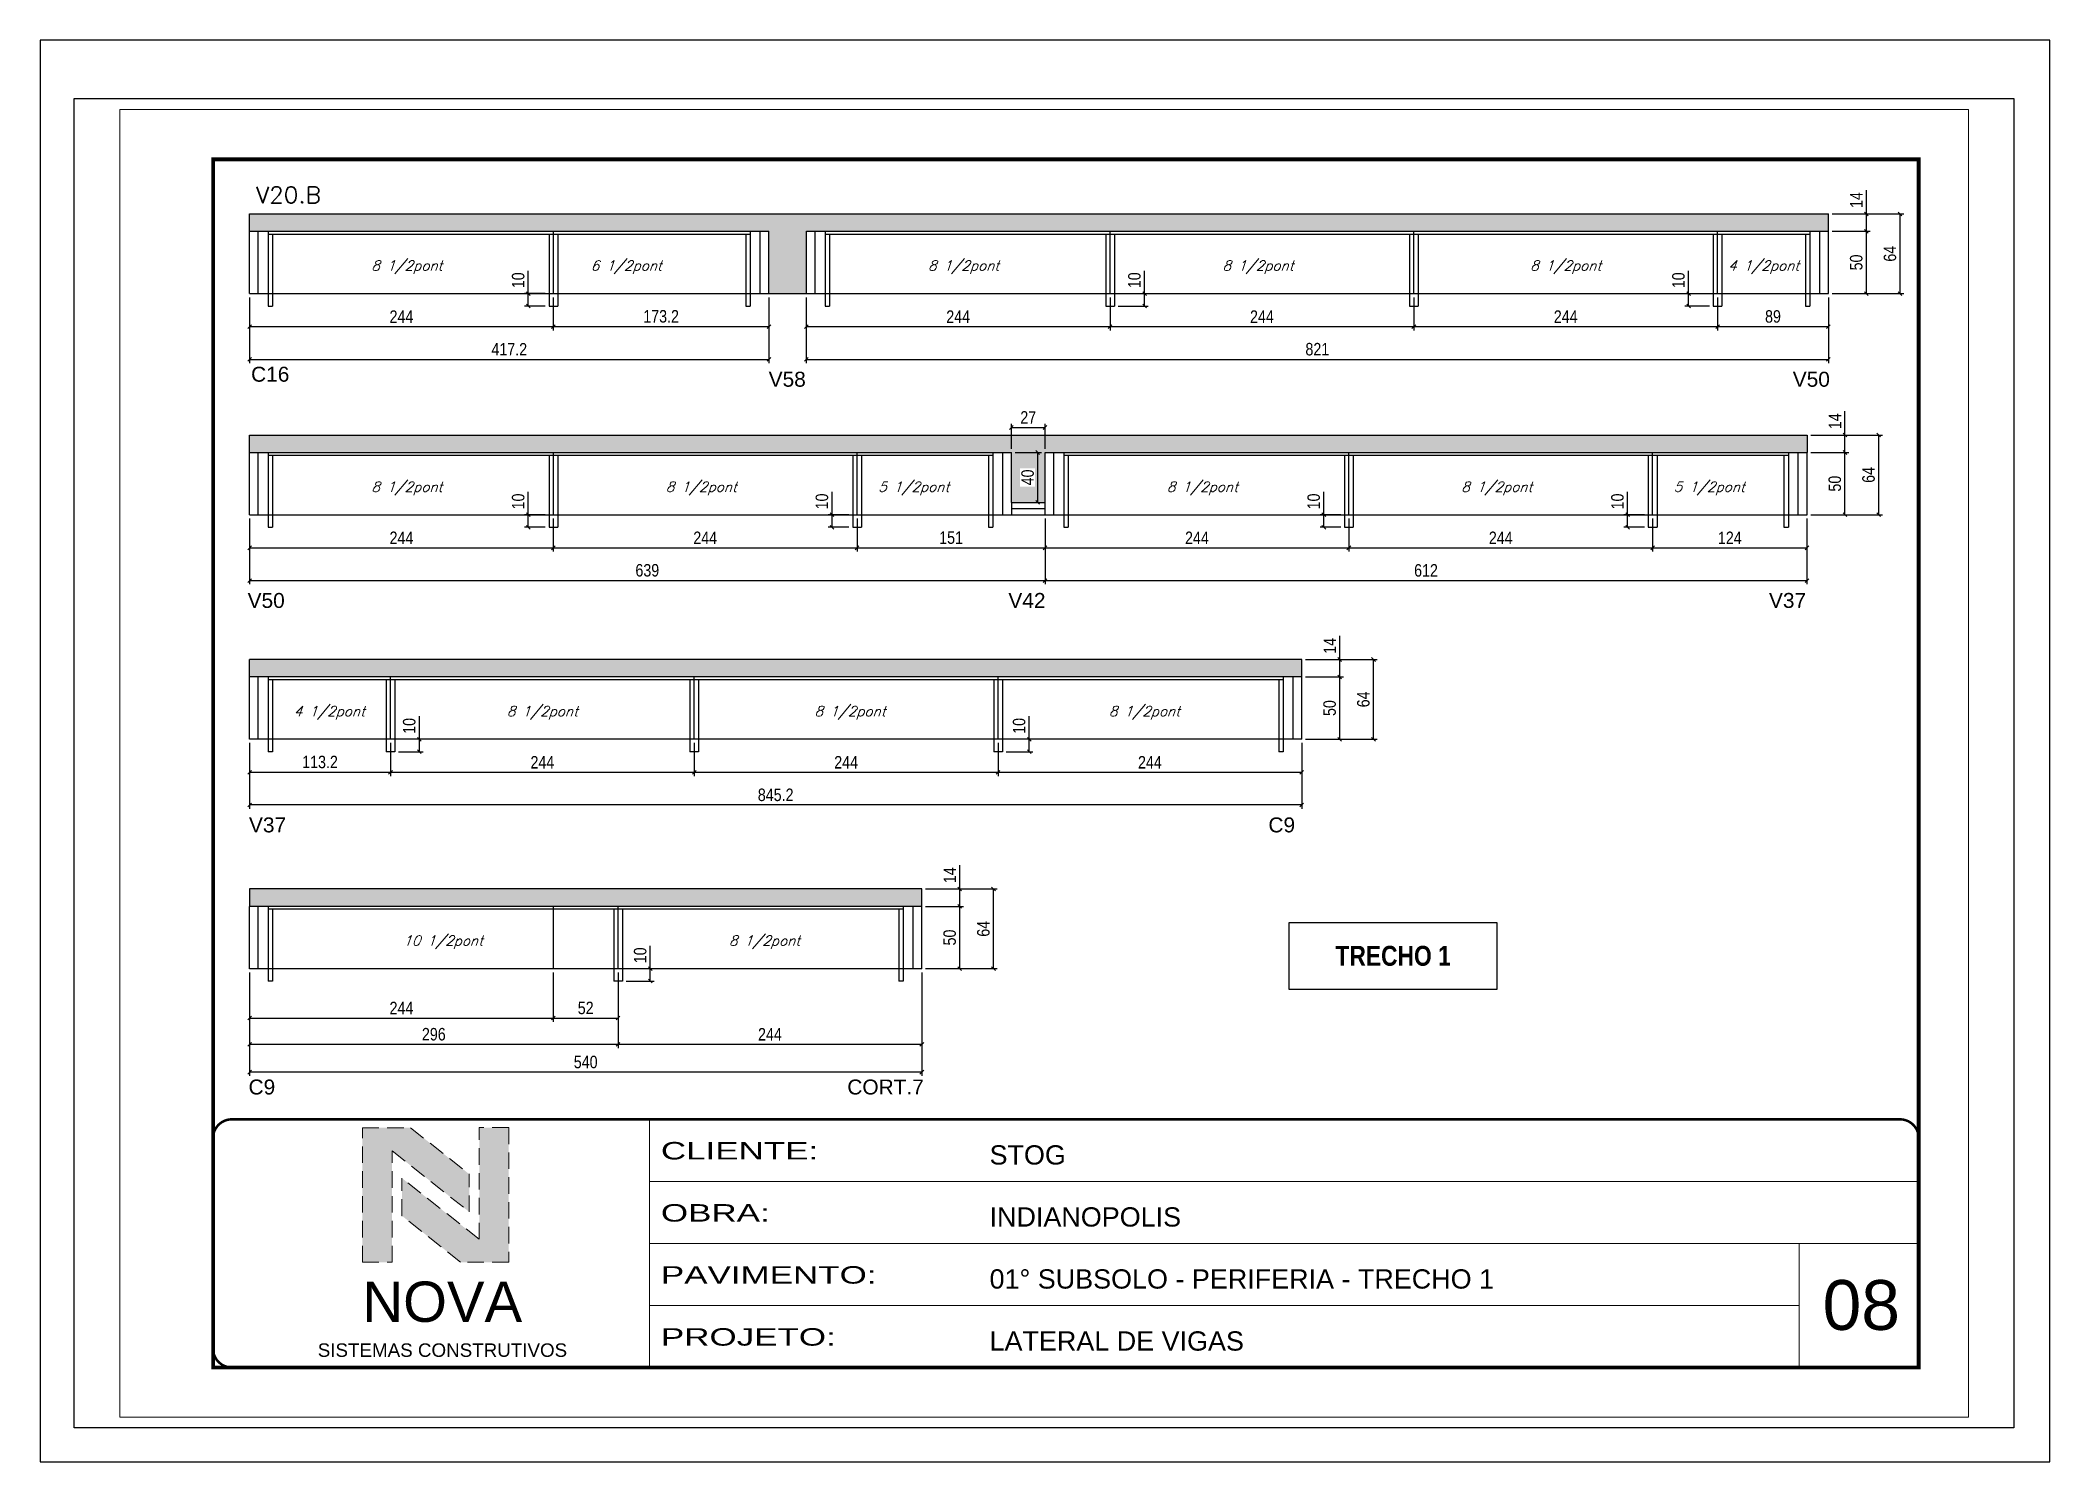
# Paper-space layout '08' of a CAD drawing. Extents: x 0 to 297, y 0 to 210.
# The model-space entities are those that its viewports show. They can reach past a viewport. Long polylines and large blocks are cut down to what shows.
import ezdxf

# ---------------------------------------------------------------- set-up
doc = ezdxf.new("R2010")
doc.units = 0
doc.linetypes.add('CONTINUO', pattern=[0])
doc.linetypes.add('DASHED', pattern=[0.75, 0.5, -0.25])
for name, color, linetype in [('1', 1, 'Continuous'), ('5', 5, 'Continuous'), ('COTA', 241, 'Continuous'), ('NOMENCLATURA', 7, 'Continuous'), ('Painéis', 200, 'Continuous'), ('SARR_2.2x10', 60, 'Continuous'), ('SARR_2.2x7', 40, 'Continuous'), ('SARR_3.5x7', 81, 'Continuous'), ('texto', 7, 'Continuous')]:
    doc.layers.add(name, color=color, linetype=linetype)
for name, color, linetype, lineweight in [('CARIMBO', 255, 'Continuous', 9), ('CARIMBO-LEGENDA', 75, 'Continuous', 15), ('Folhas', 255, 'Continuous', 9), ('SARRAFO DE PRESSAO', 251, 'DASHED', 9), ('Texto Seção', 7, 'Continuous', 15)]:
    doc.layers.add(name, color=color, linetype=linetype, lineweight=lineweight)
doc.styles.add('arial', font='arial.ttf')
doc.styles.add('COTA TECNICA', font='techl___.ttf', dxfattribs={"height": 10})
doc.styles.add('REGUA-120', font='ROMANS.shx', dxfattribs={"height": 15})
doc.styles.add('ROMANC', font='techb___.ttf', dxfattribs={"height": 2.5})
doc.styles.add('Romans', font='romans.shx')
doc.styles.get("Standard").update_dxf_attribs({"font": 'arial.ttf'})
doc.styles.add('Tecnologia', font='')
doc.styles.get('Tecnologia').set_extended_font_data('Forgotten Futurist')
doc.dimstyles.new('PAINEL', dxfattribs={"dimtxt": 10, "dimasz": 3, "dimexe": 3, "dimexo": 3, "dimgap": 3, "dimtad": 1, "dimdec": 1, "dimzin": 12, "dimdsep": 46, "dimtxsty": 'COTA TECNICA', "dimblk1": 'OBLIQUE', "dimblk2": 'OBLIQUE', "dimsah": 1, "dimcen": 0.9, "dimclrd": 4, "dimclre": 4, "dimclrt": 240, "dimadec": 1, "dimazin": 3, "dimtfac": 1, "dimtdec": 1, "dimtmove": 0, "dimatfit": 3, "dimfxl": 1, "dimtolj": 1, "dimtzin": 12, "dimarcsym": 0})
pattern_1 = [(50, (-2e-12, 1148.575), (5.4655401, -0.4781726), [0.5715, -6.2865]), (355, (-2e-12, 1148.575), (-1.0573026, 5.7317054), [0.4572, -5.0292175]), (100.451445, (0.4555, 1148.535), (4.4082374, 5.2535326), [0.4857003, -5.3427073]), (46.1842, (-2e-12, 1150.099), (8.1323712, -1.2612698), [0.85725, -9.42975]), (96.63556, (0.678, 1149.994), (7.122124, 7.4227837), [0.7285507, -8.0140682]), (351.18415, (-2e-12, 1150.099), (7.122124, 7.4227837), [0.685799, -7.543792]), (21, (0.762, 1149.718), (4.5484317, -3.067956), [0.5715, -6.2865]), (326, (0.762, 1149.718), (1.8540609, 5.525639), [0.4572, -5.0292]), (71.451445, (1.141, 1149.4624), (6.4024926, 2.457683), [0.4857003, -5.3426981]), (37.5, (-2e-12, 1148.5751), (0.0926581, 2.53665117), [0, -4.96824, 0, -5.1054, 0, -5.04825]), (7.5, (-2e-12, 1148.575), (2.00458988, 3.00541724), [0, -2.91084, 0, -4.85394, 0, -1.92405]), (327.5, (-1.6993, 1148.5751), (4.06771786, -0.17186232), [0, -1.905, 0, -5.9436, 0, -7.8867]), (317.5, (-2.4613, 1148.575), (4.44387544, 0.7627947), [0, -2.4765, 0, -3.94716, 0, -5.6007])]

psp = doc.layouts.new('08')

msp = doc.modelspace()

# ---------------------------------------------------------------- texts
at = {"layer": '5', "linetype": 'Continuous'}
for s, rotation, p in [('C16', 359.99996, (4860.53, 16742.87)), ('V58', 0.00004, (5276.28, 16738.83)), ('V50', 0.00004, (6098.89, 16738.83)), ('V50', 0.00004, (4857.74, 16561.23)), ('V42', 0.00004, (5468.84, 16561.23)), ('V37', 0.00004, (6079.79, 16561.23)), ('V37', 359.99996, (4858.84, 16381.01)), ('C9', 359.99996, (5677.71, 16381.01)), ('C9', 0.00004, (4858.48, 16170.57)), ('CORT.7', 0.00004, (5339.46, 16170.57))]:
    msp.add_text(s, height=12, rotation=rotation, dxfattribs=at).set_placement(p)
at = {"layer": 'CARIMBO', "style": 'arial'}
msp.add_text('08', height=40, dxfattribs=at).set_placement((6122.86, 15981.57))
at = {"layer": 'NOMENCLATURA', "color": 2, "insert": (5777.88, 16281.8), "char_height": 16, "attachment_point": 5, "style": 'ROMANC'}
msp.add_mtext('TRECHO 1', dxfattribs=at)
at = {"layer": 'texto', "color": 2, "char_height": 8, "attachment_point": 5, "style": 'Romans'}
for s, insert in [('{\\Q19;\\C256;8 1/2pont}', (4985.7, 16834.82)), ('{\\Q19;\\C256;6 1/2pont}', (5161.94, 16834.82)), ('{\\Q19;\\C256;8 1/2pont}', (5432.9, 16834.82)), ('{\\Q19;\\C256;8 1/2pont}', (5669.4, 16834.82)), ('{\\Q19;\\C256;8 1/2pont}', (5916.54, 16834.82)), ('{\\Q19;\\C256;4 1/2pont}', (6075.54, 16834.82)), ('{\\Q19;\\C256;8 1/2pont}', (4985.7, 16657.22)), ('{\\Q19;\\C256;8 1/2pont}', (5222.2, 16657.22)), ('{\\Q19;\\C256;5 1/2pont}', (5392.84, 16657.22)), ('{\\Q19;\\C256;8 1/2pont}', (5624.7, 16657.22)), ('{\\Q19;\\C256;8 1/2pont}', (5861.2, 16657.22)), ('{\\Q19;\\C256;5 1/2pont}', (6031.84, 16657.22)), ('{\\Q19;\\C256;4 1/2pont}', (4923.44, 16477)), ('{\\Q19;\\C256;8 1/2pont}', (5094.54, 16477)), ('{\\Q19;\\C256;8 1/2pont}', (5341.68, 16477)), ('{\\Q19;\\C256;8 1/2pont}', (5578.18, 16477)), ('{\\Q19;\\C256;10 1/2pont}', (5014.84, 16292.8)), ('{\\Q19;\\C256;8 1/2pont}', (5272.98, 16292.8))]:
    msp.add_mtext(s, dxfattribs=dict(at, insert=insert))
at = {"layer": 'Texto Seção', "style": 'REGUA-120', "width": 1.05}
msp.add_text('V20.B', height=13, dxfattribs=at).set_placement((4864.57, 16886.33))

# ---------------------------------------------------------------- blocks, each defined once
blk = doc.blocks.new('A$C64660E27')
at = {"layer": 'COTA', "true_color": 0x1a1a1a}
h = blk.add_hatch(color=250, dxfattribs=at)
h.dxf.hatch_style = 1
h.paths.add_polyline_path([(185.4, -11.6), (142.4, -11.6), (142.4, -131.6), (168.8, -131.6), (168.8, -32.2), (237.7, -86.7), (237.7, -53)])
at = {"layer": 'COTA'}
h = blk.add_hatch(color=20, dxfattribs=at)
h.dxf.hatch_style = 1
h.paths.add_polyline_path([(273, -11.4), (246.6, -11.4), (246.6, -111.1), (177.7, -56.6), (177.7, -90.2), (230, -131.6), (273, -131.6)])
for p, q in [((142.4, -131.6), (142.4, -11.6)), ((142.4, -11.6), (185.4, -11.6)), ((185.4, -11.6), (237.7, -53)), ((273, -11.4), (246.6, -11.4)), ((246.6, -111.1), (246.6, -11.4)), ((273, -11.4), (273, -131.6)), ((168.8, -32.2), (237.7, -86.7)), ((168.8, -131.6), (168.8, -32.2)), ((237.7, -86.7), (237.7, -53)), ((246.6, -111.1), (177.7, -56.6)), ((177.7, -90.2), (177.7, -56.6)), ((230, -131.6), (177.7, -90.2)), ((142.4, -131.6), (168.8, -131.6)), ((273, -131.6), (230, -131.6))]:
    blk.add_line(p, q)
at = {"layer": 'CARIMBO-LEGENDA', "color": 7, "linetype": 'Continuous', "ltscale": 100, "style": 'arial'}
blk.add_text('NOVA', height=36, dxfattribs=at).set_placement((142.4, -184.8))
at = {"layer": 'CARIMBO-LEGENDA', "color": 7, "linetype": 'Continuous', "style": 'arial'}
blk.add_text('SISTEMAS CONSTRUTIVOS', height=12, dxfattribs=at).set_placement((102.5, -216))
blk = doc.blocks.new('9999999999')
at = {"color": 30, "linetype": 'CONTINUO'}
for p, q in [((98564.6, 34230.2), (98564.6, 34429.4)), ((98564.6, 34379.6), (99584, 34379.6)), ((98564.6, 34329.8), (99488, 34329.8)), ((99584, 34329.8), (99488, 34329.8)), ((99488, 34329.8), (99488, 34230.2)), ((98564.6, 34280), (99488, 34280))]:
    blk.add_line(p, q, dxfattribs=at)
at = {"color": 30, "linetype": 'CONTINUO', "const_width": 2}
blk.add_lwpolyline([(99584, 34230.2), (99584, 34414.4, 0.414214), (99569, 34429.4), (98229, 34429.4, 0.414214), (98214, 34414.4), (98214, 34245.2, 0.414214), (98229, 34230.2), (99584, 34230.2)], format="xyb", dxfattribs=at)
at = {"layer": 'Folhas'}
blk.add_lwpolyline([(98139, 34190.2), (99624, 34190.2), (99624, 35240.2), (98139, 35240.2)], close=True, dxfattribs=at)
at = {"layer": 'Folhas', "color": 30, "const_width": 3}
blk.add_lwpolyline([(98214, 34230.2), (99584, 34230.2), (99584, 35200.2), (98214, 35200.2)], close=True, dxfattribs=at)
at = {"xscale": 0.9, "yscale": 0.9, "zscale": 0.9}
blk.add_blockref('A$C64660E27', (98205.8, 34433.1), dxfattribs=at)
at = {"color": 7, "linetype": 'Continuous', "ltscale": 5, "style": 'arial'}
for s, height, p in [('STOG', 15.48, (98837.7, 34393.1)), ('INDIANOPOLIS', 15.483, (98837.7, 34343.3)), ('01° SUBSOLO - PERIFERIA - TRECHO 1', 15.483, (98837.7, 34293.5)), ('LATERAL DE VIGAS', 15.483, (98837.7, 34243.7))]:
    blk.add_text(s, height=height, dxfattribs=at).set_placement(p)
at = {"layer": 'Folhas', "color": 7, "style": 'Tecnologia', "width": 1.5}
for s, p in [('CLIENTE:', (98573.7, 34397.2)), ('OBRA:', (98573.7, 34347.3)), ('PAVIMENTO:', (98573.7, 34297.5)), ('PROJETO:', (98573.7, 34247.7))]:
    blk.add_text(s, height=14, dxfattribs=at).set_placement(p)
blk = doc.blocks.new('_Oblique')
at = {"layer": '1', "color": 0, "lineweight": -2}
blk.add_line((-0.5, -0.5), (0.5, 0.5), dxfattribs=at)
blk = doc.blocks.new('*D3351')
at = {"layer": 'COTA', "color": 4, "linetype": 'ByBlock', "lineweight": -2, "transparency": 16777216}
for p, q in [((4859.3, 16810.6), (4859.3, 16784.1)), ((5103.3, 16810.6), (5103.3, 16784.1)), ((4859.3, 16787.1), (5103.3, 16787.1))]:
    blk.add_line(p, q, dxfattribs=at)
at = {"layer": 'Defpoints', "color": 0, "linetype": 'ByBlock', "transparency": 16777216}
for p in [(4859.3, 16813.6), (5103.3, 16813.6), (5103.3, 16787.1)]:
    blk.add_point(p, dxfattribs=at)
at = {"layer": 'COTA', "color": 4, "linetype": 'ByBlock', "lineweight": -2, "transparency": 16777216, "xscale": 3, "yscale": 3, "zscale": 3, "rotation": 180}
blk.add_blockref('_Oblique', (4859.3, 16787.1), dxfattribs=at)
at = {"layer": 'COTA', "color": 4, "linetype": 'ByBlock', "lineweight": -2, "transparency": 16777216, "xscale": 3, "yscale": 3, "zscale": 3}
blk.add_blockref('_Oblique', (5103.3, 16787.1), dxfattribs=at)
at = {"layer": 'COTA', "color": 240, "linetype": 'ByBlock', "transparency": 16777216, "insert": (4981.3, 16795.1), "char_height": 10, "attachment_point": 5, "style": 'COTA TECNICA'}
blk.add_mtext('\\A1;244', dxfattribs=at)
blk = doc.blocks.new('*D3352')
at = {"layer": 'COTA', "color": 4, "linetype": 'ByBlock', "lineweight": -2, "transparency": 16777216}
for p, q in [((5103.3, 16810.6), (5103.3, 16784.1)), ((5276.5, 16810.6), (5276.5, 16784.1)), ((5103.3, 16787.1), (5276.5, 16787.1))]:
    blk.add_line(p, q, dxfattribs=at)
at = {"layer": 'Defpoints', "color": 0, "linetype": 'ByBlock', "transparency": 16777216}
for p in [(5103.3, 16813.6), (5276.5, 16813.6), (5276.5, 16787.1)]:
    blk.add_point(p, dxfattribs=at)
at = {"layer": 'COTA', "color": 4, "linetype": 'ByBlock', "lineweight": -2, "transparency": 16777216, "xscale": 3, "yscale": 3, "zscale": 3, "rotation": 180}
blk.add_blockref('_Oblique', (5103.3, 16787.1), dxfattribs=at)
at = {"layer": 'COTA', "color": 4, "linetype": 'ByBlock', "lineweight": -2, "transparency": 16777216, "xscale": 3, "yscale": 3, "zscale": 3}
blk.add_blockref('_Oblique', (5276.5, 16787.1), dxfattribs=at)
at = {"layer": 'COTA', "color": 240, "linetype": 'ByBlock', "transparency": 16777216, "insert": (5189.9, 16795.3), "char_height": 10, "width": 210.731, "attachment_point": 5, "style": 'COTA TECNICA'}
blk.add_mtext('\\A1;173.2', dxfattribs=at)
blk = doc.blocks.new('*D4417')
at = {"layer": 'COTA', "color": 4, "linetype": 'ByBlock', "lineweight": -2, "transparency": 16777216}
for p, q in [((4859.3, 16810.6), (4859.3, 16757.8)), ((5276.5, 16810.6), (5276.5, 16757.8)), ((4859.3, 16760.8), (5276.5, 16760.8))]:
    blk.add_line(p, q, dxfattribs=at)
at = {"layer": 'Defpoints', "color": 0, "linetype": 'ByBlock', "transparency": 16777216}
for p in [(4859.3, 16813.6), (5276.5, 16813.6), (5276.5, 16760.8)]:
    blk.add_point(p, dxfattribs=at)
at = {"layer": 'COTA', "color": 4, "linetype": 'ByBlock', "lineweight": -2, "transparency": 16777216, "xscale": 3, "yscale": 3, "zscale": 3, "rotation": 180}
blk.add_blockref('_Oblique', (4859.3, 16760.8), dxfattribs=at)
at = {"layer": 'COTA', "color": 4, "linetype": 'ByBlock', "lineweight": -2, "transparency": 16777216, "xscale": 3, "yscale": 3, "zscale": 3}
blk.add_blockref('_Oblique', (5276.5, 16760.8), dxfattribs=at)
at = {"layer": 'COTA', "color": 240, "linetype": 'ByBlock', "transparency": 16777216, "insert": (5067.9, 16768.9), "char_height": 10, "attachment_point": 5, "style": 'COTA TECNICA'}
blk.add_mtext('\\A1;417.2', dxfattribs=at)
blk = doc.blocks.new('*D3353')
at = {"layer": 'COTA', "color": 4, "linetype": 'ByBlock', "lineweight": -2, "transparency": 16777216}
for p, q in [((5306.5, 16810.6), (5306.5, 16784.1)), ((5550.5, 16810.6), (5550.5, 16784.1)), ((5306.5, 16787.1), (5550.5, 16787.1))]:
    blk.add_line(p, q, dxfattribs=at)
at = {"layer": 'Defpoints', "color": 0, "linetype": 'ByBlock', "transparency": 16777216}
for p in [(5306.5, 16813.6), (5550.5, 16813.6), (5550.5, 16787.1)]:
    blk.add_point(p, dxfattribs=at)
at = {"layer": 'COTA', "color": 4, "linetype": 'ByBlock', "lineweight": -2, "transparency": 16777216, "xscale": 3, "yscale": 3, "zscale": 3, "rotation": 180}
blk.add_blockref('_Oblique', (5306.5, 16787.1), dxfattribs=at)
at = {"layer": 'COTA', "color": 4, "linetype": 'ByBlock', "lineweight": -2, "transparency": 16777216, "xscale": 3, "yscale": 3, "zscale": 3}
blk.add_blockref('_Oblique', (5550.5, 16787.1), dxfattribs=at)
at = {"layer": 'COTA', "color": 240, "linetype": 'ByBlock', "transparency": 16777216, "insert": (5428.5, 16795.1), "char_height": 10, "attachment_point": 5, "style": 'COTA TECNICA'}
blk.add_mtext('\\A1;244', dxfattribs=at)
blk = doc.blocks.new('*D3354')
at = {"layer": 'COTA', "color": 4, "linetype": 'ByBlock', "lineweight": -2, "transparency": 16777216}
for p, q in [((5550.5, 16810.6), (5550.5, 16784.1)), ((5794.5, 16810.6), (5794.5, 16784.1)), ((5550.5, 16787.1), (5794.5, 16787.1))]:
    blk.add_line(p, q, dxfattribs=at)
at = {"layer": 'Defpoints', "color": 0, "linetype": 'ByBlock', "transparency": 16777216}
for p in [(5550.5, 16813.6), (5794.5, 16813.6), (5794.5, 16787.1)]:
    blk.add_point(p, dxfattribs=at)
at = {"layer": 'COTA', "color": 4, "linetype": 'ByBlock', "lineweight": -2, "transparency": 16777216, "xscale": 3, "yscale": 3, "zscale": 3, "rotation": 180}
blk.add_blockref('_Oblique', (5550.5, 16787.1), dxfattribs=at)
at = {"layer": 'COTA', "color": 4, "linetype": 'ByBlock', "lineweight": -2, "transparency": 16777216, "xscale": 3, "yscale": 3, "zscale": 3}
blk.add_blockref('_Oblique', (5794.5, 16787.1), dxfattribs=at)
at = {"layer": 'COTA', "color": 240, "linetype": 'ByBlock', "transparency": 16777216, "insert": (5672.5, 16795.1), "char_height": 10, "width": 210.731, "attachment_point": 5, "style": 'COTA TECNICA'}
blk.add_mtext('\\A1;244', dxfattribs=at)
blk = doc.blocks.new('*D4419')
at = {"layer": 'COTA', "color": 4, "linetype": 'ByBlock', "lineweight": -2, "transparency": 16777216}
for p, q in [((5306.5, 16810.6), (5306.5, 16757.8)), ((6127.5, 16810.6), (6127.5, 16757.8)), ((5306.5, 16760.8), (6127.5, 16760.8))]:
    blk.add_line(p, q, dxfattribs=at)
at = {"layer": 'Defpoints', "color": 0, "linetype": 'ByBlock', "transparency": 16777216}
for p in [(5306.5, 16813.6), (6127.5, 16813.6), (6127.5, 16760.8)]:
    blk.add_point(p, dxfattribs=at)
at = {"layer": 'COTA', "color": 4, "linetype": 'ByBlock', "lineweight": -2, "transparency": 16777216, "xscale": 3, "yscale": 3, "zscale": 3, "rotation": 180}
blk.add_blockref('_Oblique', (5306.5, 16760.8), dxfattribs=at)
at = {"layer": 'COTA', "color": 4, "linetype": 'ByBlock', "lineweight": -2, "transparency": 16777216, "xscale": 3, "yscale": 3, "zscale": 3}
blk.add_blockref('_Oblique', (6127.5, 16760.8), dxfattribs=at)
at = {"layer": 'COTA', "color": 240, "linetype": 'ByBlock', "transparency": 16777216, "insert": (5717, 16768.9), "char_height": 10, "attachment_point": 5, "style": 'COTA TECNICA'}
blk.add_mtext('\\A1;821', dxfattribs=at)
blk = doc.blocks.new('*D4420')
at = {"layer": 'COTA', "color": 4, "lineweight": -2, "transparency": 16777216}
for p, q in [((5794.5, 16810.6), (5794.5, 16784.1)), ((6038.5, 16810.6), (6038.5, 16784.1)), ((5794.5, 16787.1), (6038.5, 16787.1))]:
    blk.add_line(p, q, dxfattribs=at)
at = {"layer": 'Defpoints', "color": 0, "transparency": 16777216}
for p in [(5794.5, 16813.6), (6038.5, 16813.6), (6038.5, 16787.1)]:
    blk.add_point(p, dxfattribs=at)
at = {"layer": 'COTA', "color": 4, "lineweight": -2, "transparency": 16777216, "xscale": 3, "yscale": 3, "zscale": 3, "rotation": 180}
blk.add_blockref('_Oblique', (5794.5, 16787.1), dxfattribs=at)
at = {"layer": 'COTA', "color": 4, "lineweight": -2, "transparency": 16777216, "xscale": 3, "yscale": 3, "zscale": 3}
blk.add_blockref('_Oblique', (6038.5, 16787.1), dxfattribs=at)
at = {"layer": 'COTA', "color": 240, "transparency": 16777216, "insert": (5916.5, 16795.1), "char_height": 10, "attachment_point": 5, "style": 'COTA TECNICA'}
blk.add_mtext('\\A1;244', dxfattribs=at)
blk = doc.blocks.new('*D3359')
at = {"layer": 'COTA', "color": 4, "lineweight": -2, "transparency": 16777216}
for p, q in [((6130.5, 16863.6), (6161, 16863.6)), ((6158, 16813.6), (6158, 16863.6)), ((6130.5, 16813.6), (6161, 16813.6))]:
    blk.add_line(p, q, dxfattribs=at)
at = {"layer": 'Defpoints', "color": 0, "transparency": 16777216}
for p in [(6127.5, 16863.6), (6158, 16863.6), (6127.5, 16813.6)]:
    blk.add_point(p, dxfattribs=at)
at = {"layer": 'COTA', "color": 4, "lineweight": -2, "transparency": 16777216, "xscale": 3, "yscale": 3, "zscale": 3}
for p, rotation in [((6158, 16863.6), 90), ((6158, 16813.6), 270)]:
    blk.add_blockref('_Oblique', p, dxfattribs=dict(at, rotation=rotation))
at = {"layer": 'COTA', "color": 240, "transparency": 16777216, "insert": (6149.9, 16838.6), "char_height": 10, "attachment_point": 5, "rotation": 90, "style": 'COTA TECNICA'}
blk.add_mtext('\\A1;50', dxfattribs=at)
blk = doc.blocks.new('*D3360')
at = {"layer": 'COTA', "color": 4, "lineweight": -2, "transparency": 16777216}
for p, q in [((6158, 16877.6), (6158, 16896.7)), ((6130.5, 16877.6), (6161, 16877.6)), ((6158, 16863.6), (6158, 16877.6)), ((6130.5, 16863.6), (6161, 16863.6))]:
    blk.add_line(p, q, dxfattribs=at)
at = {"layer": 'Defpoints', "color": 0, "transparency": 16777216}
for p in [(6127.5, 16877.6), (6158, 16877.6), (6127.5, 16863.6)]:
    blk.add_point(p, dxfattribs=at)
at = {"layer": 'COTA', "color": 4, "lineweight": -2, "transparency": 16777216, "xscale": 3, "yscale": 3, "zscale": 3}
for p, rotation in [((6158, 16877.6), 90), ((6158, 16863.6), 270)]:
    blk.add_blockref('_Oblique', p, dxfattribs=dict(at, rotation=rotation))
at = {"layer": 'COTA', "color": 240, "transparency": 16777216, "insert": (6150, 16888.7), "char_height": 10, "attachment_point": 5, "rotation": 90, "style": 'COTA TECNICA'}
blk.add_mtext('\\A1;14', dxfattribs=at)
blk = doc.blocks.new('*D3361')
at = {"layer": 'COTA', "color": 4, "lineweight": -2, "transparency": 16777216}
for p, q in [((6130.5, 16877.6), (6188.1, 16877.6)), ((6185.1, 16813.6), (6185.1, 16877.6)), ((6130.5, 16813.6), (6188.1, 16813.6))]:
    blk.add_line(p, q, dxfattribs=at)
at = {"layer": 'Defpoints', "color": 0, "transparency": 16777216}
for p in [(6127.5, 16877.6), (6185.1, 16877.6), (6127.5, 16813.6)]:
    blk.add_point(p, dxfattribs=at)
at = {"layer": 'COTA', "color": 4, "lineweight": -2, "transparency": 16777216, "xscale": 3, "yscale": 3, "zscale": 3}
for p, rotation in [((6185.1, 16877.6), 90), ((6185.1, 16813.6), 270)]:
    blk.add_blockref('_Oblique', p, dxfattribs=dict(at, rotation=rotation))
at = {"layer": 'COTA', "color": 240, "transparency": 16777216, "insert": (6177, 16845.6), "char_height": 10, "attachment_point": 5, "rotation": 90, "style": 'COTA TECNICA'}
blk.add_mtext('\\A1;64', dxfattribs=at)
blk = doc.blocks.new('*D4423')
at = {"layer": 'COTA', "color": 4, "lineweight": -2, "transparency": 16777216}
for p, q in [((6038.5, 16810.6), (6038.5, 16784.1)), ((6127.5, 16810.6), (6127.5, 16784.1)), ((6038.5, 16787.1), (6127.5, 16787.1))]:
    blk.add_line(p, q, dxfattribs=at)
at = {"layer": 'Defpoints', "color": 0, "transparency": 16777216}
for p in [(6038.5, 16813.6), (6127.5, 16813.6), (6127.5, 16787.1)]:
    blk.add_point(p, dxfattribs=at)
at = {"layer": 'COTA', "color": 4, "lineweight": -2, "transparency": 16777216, "xscale": 3, "yscale": 3, "zscale": 3, "rotation": 180}
blk.add_blockref('_Oblique', (6038.5, 16787.1), dxfattribs=at)
at = {"layer": 'COTA', "color": 4, "lineweight": -2, "transparency": 16777216, "xscale": 3, "yscale": 3, "zscale": 3}
blk.add_blockref('_Oblique', (6127.5, 16787.1), dxfattribs=at)
at = {"layer": 'COTA', "color": 240, "transparency": 16777216, "insert": (6083, 16795.2), "char_height": 10, "attachment_point": 5, "style": 'COTA TECNICA'}
blk.add_mtext('\\A1;89', dxfattribs=at)
blk = doc.blocks.new('*D3362')
at = {"layer": 'COTA', "color": 4, "linetype": 'ByBlock', "lineweight": -2, "transparency": 16777216}
for p, q in [((4859.3, 16633), (4859.3, 16606.5)), ((5103.3, 16633), (5103.3, 16606.5)), ((4859.3, 16609.5), (5103.3, 16609.5))]:
    blk.add_line(p, q, dxfattribs=at)
at = {"layer": 'Defpoints', "color": 0, "linetype": 'ByBlock', "transparency": 16777216}
for p in [(4859.3, 16636), (5103.3, 16636), (5103.3, 16609.5)]:
    blk.add_point(p, dxfattribs=at)
at = {"layer": 'COTA', "color": 4, "linetype": 'ByBlock', "lineweight": -2, "transparency": 16777216, "xscale": 3, "yscale": 3, "zscale": 3, "rotation": 180}
blk.add_blockref('_Oblique', (4859.3, 16609.5), dxfattribs=at)
at = {"layer": 'COTA', "color": 4, "linetype": 'ByBlock', "lineweight": -2, "transparency": 16777216, "xscale": 3, "yscale": 3, "zscale": 3}
blk.add_blockref('_Oblique', (5103.3, 16609.5), dxfattribs=at)
at = {"layer": 'COTA', "color": 240, "linetype": 'ByBlock', "transparency": 16777216, "insert": (4981.3, 16617.5), "char_height": 10, "attachment_point": 5, "style": 'COTA TECNICA'}
blk.add_mtext('\\A1;244', dxfattribs=at)
blk = doc.blocks.new('*D3363')
at = {"layer": 'COTA', "color": 4, "linetype": 'ByBlock', "lineweight": -2, "transparency": 16777216}
for p, q in [((5103.3, 16633), (5103.3, 16606.5)), ((5347.3, 16633), (5347.3, 16606.5)), ((5103.3, 16609.5), (5347.3, 16609.5))]:
    blk.add_line(p, q, dxfattribs=at)
at = {"layer": 'Defpoints', "color": 0, "linetype": 'ByBlock', "transparency": 16777216}
for p in [(5103.3, 16636), (5347.3, 16636), (5347.3, 16609.5)]:
    blk.add_point(p, dxfattribs=at)
at = {"layer": 'COTA', "color": 4, "linetype": 'ByBlock', "lineweight": -2, "transparency": 16777216, "xscale": 3, "yscale": 3, "zscale": 3, "rotation": 180}
blk.add_blockref('_Oblique', (5103.3, 16609.5), dxfattribs=at)
at = {"layer": 'COTA', "color": 4, "linetype": 'ByBlock', "lineweight": -2, "transparency": 16777216, "xscale": 3, "yscale": 3, "zscale": 3}
blk.add_blockref('_Oblique', (5347.3, 16609.5), dxfattribs=at)
at = {"layer": 'COTA', "color": 240, "linetype": 'ByBlock', "transparency": 16777216, "insert": (5225.3, 16617.5), "char_height": 10, "width": 210.731, "attachment_point": 5, "style": 'COTA TECNICA'}
blk.add_mtext('\\A1;244', dxfattribs=at)
blk = doc.blocks.new('*D4421')
at = {"layer": 'COTA', "color": 4, "linetype": 'ByBlock', "lineweight": -2, "transparency": 16777216}
for p, q in [((4859.3, 16633), (4859.3, 16580.2)), ((5498.3, 16633), (5498.3, 16580.2)), ((4859.3, 16583.2), (5498.3, 16583.2))]:
    blk.add_line(p, q, dxfattribs=at)
at = {"layer": 'Defpoints', "color": 0, "linetype": 'ByBlock', "transparency": 16777216}
for p in [(4859.3, 16636), (5498.3, 16636), (5498.3, 16583.2)]:
    blk.add_point(p, dxfattribs=at)
at = {"layer": 'COTA', "color": 4, "linetype": 'ByBlock', "lineweight": -2, "transparency": 16777216, "xscale": 3, "yscale": 3, "zscale": 3, "rotation": 180}
blk.add_blockref('_Oblique', (4859.3, 16583.2), dxfattribs=at)
at = {"layer": 'COTA', "color": 4, "linetype": 'ByBlock', "lineweight": -2, "transparency": 16777216, "xscale": 3, "yscale": 3, "zscale": 3}
blk.add_blockref('_Oblique', (5498.3, 16583.2), dxfattribs=at)
at = {"layer": 'COTA', "color": 240, "linetype": 'ByBlock', "transparency": 16777216, "insert": (5178.8, 16591.4), "char_height": 10, "attachment_point": 5, "style": 'COTA TECNICA'}
blk.add_mtext('\\A1;639', dxfattribs=at)
blk = doc.blocks.new('*D4422')
at = {"layer": 'COTA', "color": 4, "lineweight": -2, "transparency": 16777216}
for p, q in [((5347.3, 16633), (5347.3, 16606.5)), ((5498.3, 16633), (5498.3, 16606.5)), ((5347.3, 16609.5), (5498.3, 16609.5))]:
    blk.add_line(p, q, dxfattribs=at)
at = {"layer": 'Defpoints', "color": 0, "transparency": 16777216}
for p in [(5347.3, 16636), (5498.3, 16636), (5498.3, 16609.5)]:
    blk.add_point(p, dxfattribs=at)
at = {"layer": 'COTA', "color": 4, "lineweight": -2, "transparency": 16777216, "xscale": 3, "yscale": 3, "zscale": 3, "rotation": 180}
blk.add_blockref('_Oblique', (5347.3, 16609.5), dxfattribs=at)
at = {"layer": 'COTA', "color": 4, "lineweight": -2, "transparency": 16777216, "xscale": 3, "yscale": 3, "zscale": 3}
blk.add_blockref('_Oblique', (5498.3, 16609.5), dxfattribs=at)
at = {"layer": 'COTA', "color": 240, "transparency": 16777216, "insert": (5422.8, 16617.6), "char_height": 10, "attachment_point": 5, "style": 'COTA TECNICA'}
blk.add_mtext('\\A1;151', dxfattribs=at)
blk = doc.blocks.new('*D3364')
at = {"layer": 'COTA', "color": 4, "linetype": 'ByBlock', "lineweight": -2, "transparency": 16777216}
for p, q in [((5498.3, 16633), (5498.3, 16606.5)), ((5742.3, 16633), (5742.3, 16606.5)), ((5498.3, 16609.5), (5742.3, 16609.5))]:
    blk.add_line(p, q, dxfattribs=at)
at = {"layer": 'Defpoints', "color": 0, "linetype": 'ByBlock', "transparency": 16777216}
for p in [(5498.3, 16636), (5742.3, 16636), (5742.3, 16609.5)]:
    blk.add_point(p, dxfattribs=at)
at = {"layer": 'COTA', "color": 4, "linetype": 'ByBlock', "lineweight": -2, "transparency": 16777216, "xscale": 3, "yscale": 3, "zscale": 3, "rotation": 180}
blk.add_blockref('_Oblique', (5498.3, 16609.5), dxfattribs=at)
at = {"layer": 'COTA', "color": 4, "linetype": 'ByBlock', "lineweight": -2, "transparency": 16777216, "xscale": 3, "yscale": 3, "zscale": 3}
blk.add_blockref('_Oblique', (5742.3, 16609.5), dxfattribs=at)
at = {"layer": 'COTA', "color": 240, "linetype": 'ByBlock', "transparency": 16777216, "insert": (5620.3, 16617.5), "char_height": 10, "attachment_point": 5, "style": 'COTA TECNICA'}
blk.add_mtext('\\A1;244', dxfattribs=at)
blk = doc.blocks.new('*D3365')
at = {"layer": 'COTA', "color": 4, "linetype": 'ByBlock', "lineweight": -2, "transparency": 16777216}
for p, q in [((5742.3, 16633), (5742.3, 16606.5)), ((5986.3, 16633), (5986.3, 16606.5)), ((5742.3, 16609.5), (5986.3, 16609.5))]:
    blk.add_line(p, q, dxfattribs=at)
at = {"layer": 'Defpoints', "color": 0, "linetype": 'ByBlock', "transparency": 16777216}
for p in [(5742.3, 16636), (5986.3, 16636), (5986.3, 16609.5)]:
    blk.add_point(p, dxfattribs=at)
at = {"layer": 'COTA', "color": 4, "linetype": 'ByBlock', "lineweight": -2, "transparency": 16777216, "xscale": 3, "yscale": 3, "zscale": 3, "rotation": 180}
blk.add_blockref('_Oblique', (5742.3, 16609.5), dxfattribs=at)
at = {"layer": 'COTA', "color": 4, "linetype": 'ByBlock', "lineweight": -2, "transparency": 16777216, "xscale": 3, "yscale": 3, "zscale": 3}
blk.add_blockref('_Oblique', (5986.3, 16609.5), dxfattribs=at)
at = {"layer": 'COTA', "color": 240, "linetype": 'ByBlock', "transparency": 16777216, "insert": (5864.3, 16617.5), "char_height": 10, "width": 210.731, "attachment_point": 5, "style": 'COTA TECNICA'}
blk.add_mtext('\\A1;244', dxfattribs=at)
blk = doc.blocks.new('*D4424')
at = {"layer": 'COTA', "color": 4, "linetype": 'ByBlock', "lineweight": -2, "transparency": 16777216}
for p, q in [((5498.3, 16633), (5498.3, 16580.2)), ((6110.3, 16633), (6110.3, 16580.2)), ((5498.3, 16583.2), (6110.3, 16583.2))]:
    blk.add_line(p, q, dxfattribs=at)
at = {"layer": 'Defpoints', "color": 0, "linetype": 'ByBlock', "transparency": 16777216}
for p in [(5498.3, 16636), (6110.3, 16636), (6110.3, 16583.2)]:
    blk.add_point(p, dxfattribs=at)
at = {"layer": 'COTA', "color": 4, "linetype": 'ByBlock', "lineweight": -2, "transparency": 16777216, "xscale": 3, "yscale": 3, "zscale": 3, "rotation": 180}
blk.add_blockref('_Oblique', (5498.3, 16583.2), dxfattribs=at)
at = {"layer": 'COTA', "color": 4, "linetype": 'ByBlock', "lineweight": -2, "transparency": 16777216, "xscale": 3, "yscale": 3, "zscale": 3}
blk.add_blockref('_Oblique', (6110.3, 16583.2), dxfattribs=at)
at = {"layer": 'COTA', "color": 240, "linetype": 'ByBlock', "transparency": 16777216, "insert": (5804.3, 16591.3), "char_height": 10, "attachment_point": 5, "style": 'COTA TECNICA'}
blk.add_mtext('\\A1;612', dxfattribs=at)
blk = doc.blocks.new('*D4425')
at = {"layer": 'COTA', "color": 4, "lineweight": -2, "transparency": 16777216}
for p, q in [((5986.3, 16633), (5986.3, 16606.5)), ((6110.3, 16633), (6110.3, 16606.5)), ((5986.3, 16609.5), (6110.3, 16609.5))]:
    blk.add_line(p, q, dxfattribs=at)
at = {"layer": 'Defpoints', "color": 0, "transparency": 16777216}
for p in [(5986.3, 16636), (6110.3, 16636), (6110.3, 16609.5)]:
    blk.add_point(p, dxfattribs=at)
at = {"layer": 'COTA', "color": 4, "lineweight": -2, "transparency": 16777216, "xscale": 3, "yscale": 3, "zscale": 3, "rotation": 180}
blk.add_blockref('_Oblique', (5986.3, 16609.5), dxfattribs=at)
at = {"layer": 'COTA', "color": 4, "lineweight": -2, "transparency": 16777216, "xscale": 3, "yscale": 3, "zscale": 3}
blk.add_blockref('_Oblique', (6110.3, 16609.5), dxfattribs=at)
at = {"layer": 'COTA', "color": 240, "transparency": 16777216, "insert": (6048.3, 16617.5), "char_height": 10, "attachment_point": 5, "style": 'COTA TECNICA'}
blk.add_mtext('\\A1;124', dxfattribs=at)
blk = doc.blocks.new('*D3772')
at = {"layer": 'COTA', "color": 4, "lineweight": -2, "transparency": 16777216}
for p, q in [((6113.3, 16686), (6143.8, 16686)), ((6140.8, 16636), (6140.8, 16686)), ((6113.3, 16636), (6143.8, 16636))]:
    blk.add_line(p, q, dxfattribs=at)
at = {"layer": 'Defpoints', "color": 0, "transparency": 16777216}
for p in [(6110.3, 16686), (6140.8, 16686), (6110.3, 16636)]:
    blk.add_point(p, dxfattribs=at)
at = {"layer": 'COTA', "color": 4, "lineweight": -2, "transparency": 16777216, "xscale": 3, "yscale": 3, "zscale": 3}
for p, rotation in [((6140.8, 16686), 90), ((6140.8, 16636), 270)]:
    blk.add_blockref('_Oblique', p, dxfattribs=dict(at, rotation=rotation))
at = {"layer": 'COTA', "color": 240, "transparency": 16777216, "insert": (6132.7, 16661), "char_height": 10, "attachment_point": 5, "rotation": 90, "style": 'COTA TECNICA'}
blk.add_mtext('\\A1;50', dxfattribs=at)
blk = doc.blocks.new('*D3773')
at = {"layer": 'COTA', "color": 4, "lineweight": -2, "transparency": 16777216}
for p, q in [((6140.8, 16700), (6140.8, 16719.1)), ((6113.3, 16700), (6143.8, 16700)), ((6140.8, 16686), (6140.8, 16700)), ((6113.3, 16686), (6143.8, 16686))]:
    blk.add_line(p, q, dxfattribs=at)
at = {"layer": 'Defpoints', "color": 0, "transparency": 16777216}
for p in [(6110.3, 16700), (6140.8, 16700), (6110.3, 16686)]:
    blk.add_point(p, dxfattribs=at)
at = {"layer": 'COTA', "color": 4, "lineweight": -2, "transparency": 16777216, "xscale": 3, "yscale": 3, "zscale": 3}
for p, rotation in [((6140.8, 16700), 90), ((6140.8, 16686), 270)]:
    blk.add_blockref('_Oblique', p, dxfattribs=dict(at, rotation=rotation))
at = {"layer": 'COTA', "color": 240, "transparency": 16777216, "insert": (6132.8, 16711.1), "char_height": 10, "attachment_point": 5, "rotation": 90, "style": 'COTA TECNICA'}
blk.add_mtext('\\A1;14', dxfattribs=at)
blk = doc.blocks.new('*D3774')
at = {"layer": 'COTA', "color": 4, "lineweight": -2, "transparency": 16777216}
for p, q in [((6113.3, 16700), (6170.9, 16700)), ((6167.9, 16636), (6167.9, 16700)), ((6113.3, 16636), (6170.9, 16636))]:
    blk.add_line(p, q, dxfattribs=at)
at = {"layer": 'Defpoints', "color": 0, "transparency": 16777216}
for p in [(6110.3, 16700), (6167.9, 16700), (6110.3, 16636)]:
    blk.add_point(p, dxfattribs=at)
at = {"layer": 'COTA', "color": 4, "lineweight": -2, "transparency": 16777216, "xscale": 3, "yscale": 3, "zscale": 3}
for p, rotation in [((6167.9, 16700), 90), ((6167.9, 16636), 270)]:
    blk.add_blockref('_Oblique', p, dxfattribs=dict(at, rotation=rotation))
at = {"layer": 'COTA', "color": 240, "transparency": 16777216, "insert": (6159.8, 16668), "char_height": 10, "attachment_point": 5, "rotation": 90, "style": 'COTA TECNICA'}
blk.add_mtext('\\A1;64', dxfattribs=at)
blk = doc.blocks.new('*D4936')
at = {"layer": 'COTA', "color": 4, "lineweight": -2, "transparency": 16777216}
for p, q in [((5471.3, 16689), (5471.3, 16709.1)), ((5498.3, 16689), (5498.3, 16709.1)), ((5471.3, 16706.1), (5498.3, 16706.1))]:
    blk.add_line(p, q, dxfattribs=at)
at = {"layer": 'Defpoints', "color": 0, "transparency": 16777216}
for p in [(5498.3, 16706.1), (5471.3, 16686), (5498.3, 16686)]:
    blk.add_point(p, dxfattribs=at)
at = {"layer": 'COTA', "color": 4, "lineweight": -2, "transparency": 16777216, "xscale": 3, "yscale": 3, "zscale": 3, "rotation": 180}
blk.add_blockref('_Oblique', (5471.3, 16706.1), dxfattribs=at)
at = {"layer": 'COTA', "color": 4, "lineweight": -2, "transparency": 16777216, "xscale": 3, "yscale": 3, "zscale": 3}
blk.add_blockref('_Oblique', (5498.3, 16706.1), dxfattribs=at)
at = {"layer": 'COTA', "color": 240, "transparency": 16777216, "insert": (5484.8, 16714.2), "char_height": 10, "attachment_point": 5, "style": 'COTA TECNICA'}
blk.add_mtext('\\A1;27', dxfattribs=at)
blk = doc.blocks.new('*D3784')
at = {"layer": 'COTA', "color": 4, "linetype": 'ByBlock', "lineweight": -2, "transparency": 16777216}
for p, q in [((5155.3, 16268.6), (5155.3, 16207.8)), ((5399.3, 16268.6), (5399.3, 16207.8)), ((5399.3, 16210.8), (5155.3, 16210.8))]:
    blk.add_line(p, q, dxfattribs=at)
at = {"layer": 'Defpoints', "color": 0, "linetype": 'ByBlock', "transparency": 16777216}
for p in [(5155.3, 16271.6), (5399.3, 16271.6), (5155.3, 16210.8)]:
    blk.add_point(p, dxfattribs=at)
at = {"layer": 'COTA', "color": 4, "linetype": 'ByBlock', "lineweight": -2, "transparency": 16777216, "xscale": 3, "yscale": 3, "zscale": 3, "rotation": 180}
blk.add_blockref('_Oblique', (5155.3, 16210.8), dxfattribs=at)
at = {"layer": 'COTA', "color": 4, "linetype": 'ByBlock', "lineweight": -2, "transparency": 16777216, "xscale": 3, "yscale": 3, "zscale": 3}
blk.add_blockref('_Oblique', (5399.3, 16210.8), dxfattribs=at)
at = {"layer": 'COTA', "color": 240, "linetype": 'ByBlock', "transparency": 16777216, "insert": (5277.3, 16218.9), "char_height": 10, "attachment_point": 5, "style": 'COTA TECNICA'}
blk.add_mtext('\\A1;244', dxfattribs=at)
blk = doc.blocks.new('*D3785')
at = {"layer": 'COTA', "color": 4, "linetype": 'ByBlock', "lineweight": -2, "transparency": 16777216}
for p, q in [((4859.3, 16268.6), (4859.3, 16207.8)), ((5155.3, 16268.6), (5155.3, 16207.8)), ((5155.3, 16210.8), (4859.3, 16210.8))]:
    blk.add_line(p, q, dxfattribs=at)
at = {"layer": 'Defpoints', "color": 0, "linetype": 'ByBlock', "transparency": 16777216}
for p in [(4859.3, 16271.6), (5155.3, 16271.6), (4859.3, 16210.8)]:
    blk.add_point(p, dxfattribs=at)
at = {"layer": 'COTA', "color": 4, "linetype": 'ByBlock', "lineweight": -2, "transparency": 16777216, "xscale": 3, "yscale": 3, "zscale": 3, "rotation": 180}
blk.add_blockref('_Oblique', (4859.3, 16210.8), dxfattribs=at)
at = {"layer": 'COTA', "color": 4, "linetype": 'ByBlock', "lineweight": -2, "transparency": 16777216, "xscale": 3, "yscale": 3, "zscale": 3}
blk.add_blockref('_Oblique', (5155.3, 16210.8), dxfattribs=at)
at = {"layer": 'COTA', "color": 240, "linetype": 'ByBlock', "transparency": 16777216, "insert": (5007.3, 16218.9), "char_height": 10, "width": 210.731, "attachment_point": 5, "style": 'COTA TECNICA'}
blk.add_mtext('\\A1;296', dxfattribs=at)
blk = doc.blocks.new('*D4943')
at = {"layer": 'COTA', "color": 4, "linetype": 'ByBlock', "lineweight": -2, "transparency": 16777216}
for p, q in [((4859.3, 16268.6), (4859.3, 16185.5)), ((5399.3, 16268.6), (5399.3, 16185.5)), ((5399.3, 16188.5), (4859.3, 16188.5))]:
    blk.add_line(p, q, dxfattribs=at)
at = {"layer": 'Defpoints', "color": 0, "linetype": 'ByBlock', "transparency": 16777216}
for p in [(4859.3, 16271.6), (5399.3, 16271.6), (4859.3, 16188.5)]:
    blk.add_point(p, dxfattribs=at)
at = {"layer": 'COTA', "color": 4, "linetype": 'ByBlock', "lineweight": -2, "transparency": 16777216, "xscale": 3, "yscale": 3, "zscale": 3, "rotation": 180}
blk.add_blockref('_Oblique', (4859.3, 16188.5), dxfattribs=at)
at = {"layer": 'COTA', "color": 4, "linetype": 'ByBlock', "lineweight": -2, "transparency": 16777216, "xscale": 3, "yscale": 3, "zscale": 3}
blk.add_blockref('_Oblique', (5399.3, 16188.5), dxfattribs=at)
at = {"layer": 'COTA', "color": 240, "linetype": 'ByBlock', "transparency": 16777216, "insert": (5129.3, 16196.6), "char_height": 10, "attachment_point": 5, "style": 'COTA TECNICA'}
blk.add_mtext('\\A1;540', dxfattribs=at)
blk = doc.blocks.new('*D3786')
at = {"layer": 'COTA', "color": 4, "linetype": 'ByBlock', "lineweight": -2, "transparency": 16777216}
for p, q in [((5460.5, 16452.8), (5460.5, 16426.2)), ((5704.5, 16452.8), (5704.5, 16426.2)), ((5704.5, 16429.2), (5460.5, 16429.2))]:
    blk.add_line(p, q, dxfattribs=at)
at = {"layer": 'Defpoints', "color": 0, "linetype": 'ByBlock', "transparency": 16777216}
for p in [(5460.5, 16455.8), (5704.5, 16455.8), (5460.5, 16429.2)]:
    blk.add_point(p, dxfattribs=at)
at = {"layer": 'COTA', "color": 4, "linetype": 'ByBlock', "lineweight": -2, "transparency": 16777216, "xscale": 3, "yscale": 3, "zscale": 3, "rotation": 180}
blk.add_blockref('_Oblique', (5460.5, 16429.2), dxfattribs=at)
at = {"layer": 'COTA', "color": 4, "linetype": 'ByBlock', "lineweight": -2, "transparency": 16777216, "xscale": 3, "yscale": 3, "zscale": 3}
blk.add_blockref('_Oblique', (5704.5, 16429.2), dxfattribs=at)
at = {"layer": 'COTA', "color": 240, "linetype": 'ByBlock', "transparency": 16777216, "insert": (5582.5, 16437.3), "char_height": 10, "attachment_point": 5, "style": 'COTA TECNICA'}
blk.add_mtext('\\A1;244', dxfattribs=at)
blk = doc.blocks.new('*D3787')
at = {"layer": 'COTA', "color": 4, "linetype": 'ByBlock', "lineweight": -2, "transparency": 16777216}
for p, q in [((5216.5, 16452.8), (5216.5, 16426.2)), ((5460.5, 16452.8), (5460.5, 16426.2)), ((5460.5, 16429.2), (5216.5, 16429.2))]:
    blk.add_line(p, q, dxfattribs=at)
at = {"layer": 'Defpoints', "color": 0, "linetype": 'ByBlock', "transparency": 16777216}
for p in [(5216.5, 16455.8), (5460.5, 16455.8), (5216.5, 16429.2)]:
    blk.add_point(p, dxfattribs=at)
at = {"layer": 'COTA', "color": 4, "linetype": 'ByBlock', "lineweight": -2, "transparency": 16777216, "xscale": 3, "yscale": 3, "zscale": 3, "rotation": 180}
blk.add_blockref('_Oblique', (5216.5, 16429.2), dxfattribs=at)
at = {"layer": 'COTA', "color": 4, "linetype": 'ByBlock', "lineweight": -2, "transparency": 16777216, "xscale": 3, "yscale": 3, "zscale": 3}
blk.add_blockref('_Oblique', (5460.5, 16429.2), dxfattribs=at)
at = {"layer": 'COTA', "color": 240, "linetype": 'ByBlock', "transparency": 16777216, "insert": (5338.5, 16437.3), "char_height": 10, "width": 210.731, "attachment_point": 5, "style": 'COTA TECNICA'}
blk.add_mtext('\\A1;244', dxfattribs=at)
blk = doc.blocks.new('*D4944')
at = {"layer": 'COTA', "color": 4, "linetype": 'ByBlock', "lineweight": -2, "transparency": 16777216}
for p, q in [((4859.3, 16452.8), (4859.3, 16400)), ((5704.5, 16452.8), (5704.5, 16400)), ((5704.5, 16403), (4859.3, 16403))]:
    blk.add_line(p, q, dxfattribs=at)
at = {"layer": 'Defpoints', "color": 0, "linetype": 'ByBlock', "transparency": 16777216}
for p in [(4859.3, 16455.8), (5704.5, 16455.8), (4859.3, 16403)]:
    blk.add_point(p, dxfattribs=at)
at = {"layer": 'COTA', "color": 4, "linetype": 'ByBlock', "lineweight": -2, "transparency": 16777216, "xscale": 3, "yscale": 3, "zscale": 3, "rotation": 180}
blk.add_blockref('_Oblique', (4859.3, 16403), dxfattribs=at)
at = {"layer": 'COTA', "color": 4, "linetype": 'ByBlock', "lineweight": -2, "transparency": 16777216, "xscale": 3, "yscale": 3, "zscale": 3}
blk.add_blockref('_Oblique', (5704.5, 16403), dxfattribs=at)
at = {"layer": 'COTA', "color": 240, "linetype": 'ByBlock', "transparency": 16777216, "insert": (5281.9, 16411.1), "char_height": 10, "attachment_point": 5, "style": 'COTA TECNICA'}
blk.add_mtext('\\A1;845.2', dxfattribs=at)
blk = doc.blocks.new('*D4945')
at = {"layer": 'COTA', "color": 4, "lineweight": -2, "transparency": 16777216}
for p, q in [((4972.5, 16452.8), (4972.5, 16426.2)), ((5216.5, 16452.8), (5216.5, 16426.2)), ((5216.5, 16429.2), (4972.5, 16429.2))]:
    blk.add_line(p, q, dxfattribs=at)
at = {"layer": 'Defpoints', "color": 0, "transparency": 16777216}
for p in [(4972.5, 16455.8), (5216.5, 16455.8), (4972.5, 16429.2)]:
    blk.add_point(p, dxfattribs=at)
at = {"layer": 'COTA', "color": 4, "lineweight": -2, "transparency": 16777216, "xscale": 3, "yscale": 3, "zscale": 3, "rotation": 180}
blk.add_blockref('_Oblique', (4972.5, 16429.2), dxfattribs=at)
at = {"layer": 'COTA', "color": 4, "lineweight": -2, "transparency": 16777216, "xscale": 3, "yscale": 3, "zscale": 3}
blk.add_blockref('_Oblique', (5216.5, 16429.2), dxfattribs=at)
at = {"layer": 'COTA', "color": 240, "transparency": 16777216, "insert": (5094.5, 16437.3), "char_height": 10, "attachment_point": 5, "style": 'COTA TECNICA'}
blk.add_mtext('\\A1;244', dxfattribs=at)
blk = doc.blocks.new('*D4946')
at = {"layer": 'COTA', "color": 4, "lineweight": -2, "transparency": 16777216}
for p, q in [((4859.3, 16452.8), (4859.3, 16426.2)), ((4972.5, 16452.8), (4972.5, 16426.2)), ((4972.5, 16429.2), (4859.3, 16429.2))]:
    blk.add_line(p, q, dxfattribs=at)
at = {"layer": 'Defpoints', "color": 0, "transparency": 16777216}
for p in [(4859.3, 16455.8), (4972.5, 16455.8), (4859.3, 16429.2)]:
    blk.add_point(p, dxfattribs=at)
at = {"layer": 'COTA', "color": 4, "lineweight": -2, "transparency": 16777216, "xscale": 3, "yscale": 3, "zscale": 3, "rotation": 180}
blk.add_blockref('_Oblique', (4859.3, 16429.2), dxfattribs=at)
at = {"layer": 'COTA', "color": 4, "lineweight": -2, "transparency": 16777216, "xscale": 3, "yscale": 3, "zscale": 3}
blk.add_blockref('_Oblique', (4972.5, 16429.2), dxfattribs=at)
at = {"layer": 'COTA', "color": 240, "transparency": 16777216, "insert": (4915.9, 16437.5), "char_height": 10, "attachment_point": 5, "style": 'COTA TECNICA'}
blk.add_mtext('\\A1;113.2', dxfattribs=at)
blk = doc.blocks.new('*D4947')
at = {"layer": 'COTA', "color": 4, "lineweight": -2, "transparency": 16777216}
for p, q in [((4859.3, 16268.6), (4859.3, 16228.9)), ((5103.3, 16268.6), (5103.3, 16228.9)), ((4859.3, 16231.9), (5103.3, 16231.9))]:
    blk.add_line(p, q, dxfattribs=at)
at = {"layer": 'Defpoints', "color": 0, "transparency": 16777216}
for p in [(4859.3, 16271.6), (5103.3, 16271.6), (5103.3, 16231.9)]:
    blk.add_point(p, dxfattribs=at)
at = {"layer": 'COTA', "color": 4, "lineweight": -2, "transparency": 16777216, "xscale": 3, "yscale": 3, "zscale": 3, "rotation": 180}
blk.add_blockref('_Oblique', (4859.3, 16231.9), dxfattribs=at)
at = {"layer": 'COTA', "color": 4, "lineweight": -2, "transparency": 16777216, "xscale": 3, "yscale": 3, "zscale": 3}
blk.add_blockref('_Oblique', (5103.3, 16231.9), dxfattribs=at)
at = {"layer": 'COTA', "color": 240, "transparency": 16777216, "insert": (4981.3, 16240), "char_height": 10, "attachment_point": 5, "style": 'COTA TECNICA'}
blk.add_mtext('\\A1;244', dxfattribs=at)
blk = doc.blocks.new('*D4938')
at = {"layer": 'COTA', "color": 4, "lineweight": -2, "transparency": 16777216}
for p, q in [((5103.3, 16268.6), (5103.3, 16228.9)), ((5155.3, 16268.6), (5155.3, 16228.9)), ((5103.3, 16231.9), (5155.3, 16231.9))]:
    blk.add_line(p, q, dxfattribs=at)
at = {"layer": 'Defpoints', "color": 0, "transparency": 16777216}
for p in [(5103.3, 16271.6), (5155.3, 16271.6), (5155.3, 16231.9)]:
    blk.add_point(p, dxfattribs=at)
at = {"layer": 'COTA', "color": 4, "lineweight": -2, "transparency": 16777216, "xscale": 3, "yscale": 3, "zscale": 3, "rotation": 180}
blk.add_blockref('_Oblique', (5103.3, 16231.9), dxfattribs=at)
at = {"layer": 'COTA', "color": 4, "lineweight": -2, "transparency": 16777216, "xscale": 3, "yscale": 3, "zscale": 3}
blk.add_blockref('_Oblique', (5155.3, 16231.9), dxfattribs=at)
at = {"layer": 'COTA', "color": 240, "transparency": 16777216, "insert": (5129.3, 16240), "char_height": 10, "attachment_point": 5, "style": 'COTA TECNICA'}
blk.add_mtext('\\A1;52', dxfattribs=at)
blk = doc.blocks.new('*D3775')
at = {"layer": 'COTA', "color": 4, "lineweight": -2, "transparency": 16777216}
for p, q in [((5707.5, 16505.8), (5738, 16505.8)), ((5735, 16455.8), (5735, 16505.8)), ((5707.5, 16455.8), (5738, 16455.8))]:
    blk.add_line(p, q, dxfattribs=at)
at = {"layer": 'Defpoints', "color": 0, "transparency": 16777216}
for p in [(5704.5, 16505.8), (5735, 16505.8), (5704.5, 16455.8)]:
    blk.add_point(p, dxfattribs=at)
at = {"layer": 'COTA', "color": 4, "lineweight": -2, "transparency": 16777216, "xscale": 3, "yscale": 3, "zscale": 3}
for p, rotation in [((5735, 16505.8), 90), ((5735, 16455.8), 270)]:
    blk.add_blockref('_Oblique', p, dxfattribs=dict(at, rotation=rotation))
at = {"layer": 'COTA', "color": 240, "transparency": 16777216, "insert": (5726.9, 16480.8), "char_height": 10, "attachment_point": 5, "rotation": 90, "style": 'COTA TECNICA'}
blk.add_mtext('\\A1;50', dxfattribs=at)
blk = doc.blocks.new('*D3776')
at = {"layer": 'COTA', "color": 4, "lineweight": -2, "transparency": 16777216}
for p, q in [((5735, 16519.8), (5735, 16538.9)), ((5707.5, 16519.8), (5738, 16519.8)), ((5735, 16505.8), (5735, 16519.8)), ((5707.5, 16505.8), (5738, 16505.8))]:
    blk.add_line(p, q, dxfattribs=at)
at = {"layer": 'Defpoints', "color": 0, "transparency": 16777216}
for p in [(5704.5, 16519.8), (5735, 16519.8), (5704.5, 16505.8)]:
    blk.add_point(p, dxfattribs=at)
at = {"layer": 'COTA', "color": 4, "lineweight": -2, "transparency": 16777216, "xscale": 3, "yscale": 3, "zscale": 3}
for p, rotation in [((5735, 16519.8), 90), ((5735, 16505.8), 270)]:
    blk.add_blockref('_Oblique', p, dxfattribs=dict(at, rotation=rotation))
at = {"layer": 'COTA', "color": 240, "transparency": 16777216, "insert": (5727, 16530.8), "char_height": 10, "attachment_point": 5, "rotation": 90, "style": 'COTA TECNICA'}
blk.add_mtext('\\A1;14', dxfattribs=at)
blk = doc.blocks.new('*D3777')
at = {"layer": 'COTA', "color": 4, "lineweight": -2, "transparency": 16777216}
for p, q in [((5707.5, 16519.8), (5765.1, 16519.8)), ((5762.1, 16455.8), (5762.1, 16519.8)), ((5707.5, 16455.8), (5765.1, 16455.8))]:
    blk.add_line(p, q, dxfattribs=at)
at = {"layer": 'Defpoints', "color": 0, "transparency": 16777216}
for p in [(5704.5, 16519.8), (5762.1, 16519.8), (5704.5, 16455.8)]:
    blk.add_point(p, dxfattribs=at)
at = {"layer": 'COTA', "color": 4, "lineweight": -2, "transparency": 16777216, "xscale": 3, "yscale": 3, "zscale": 3}
for p, rotation in [((5762.1, 16519.8), 90), ((5762.1, 16455.8), 270)]:
    blk.add_blockref('_Oblique', p, dxfattribs=dict(at, rotation=rotation))
at = {"layer": 'COTA', "color": 240, "transparency": 16777216, "insert": (5754, 16487.8), "char_height": 10, "attachment_point": 5, "rotation": 90, "style": 'COTA TECNICA'}
blk.add_mtext('\\A1;64', dxfattribs=at)
blk = doc.blocks.new('*D3778')
at = {"layer": 'COTA', "color": 4, "lineweight": -2, "transparency": 16777216}
for p, q in [((5402.3, 16321.6), (5432.8, 16321.6)), ((5429.8, 16271.6), (5429.8, 16321.6)), ((5402.3, 16271.6), (5432.8, 16271.6))]:
    blk.add_line(p, q, dxfattribs=at)
at = {"layer": 'Defpoints', "color": 0, "transparency": 16777216}
for p in [(5399.3, 16321.6), (5429.8, 16321.6), (5399.3, 16271.6)]:
    blk.add_point(p, dxfattribs=at)
at = {"layer": 'COTA', "color": 4, "lineweight": -2, "transparency": 16777216, "xscale": 3, "yscale": 3, "zscale": 3}
for p, rotation in [((5429.8, 16321.6), 90), ((5429.8, 16271.6), 270)]:
    blk.add_blockref('_Oblique', p, dxfattribs=dict(at, rotation=rotation))
at = {"layer": 'COTA', "color": 240, "transparency": 16777216, "insert": (5421.7, 16296.6), "char_height": 10, "attachment_point": 5, "rotation": 90, "style": 'COTA TECNICA'}
blk.add_mtext('\\A1;50', dxfattribs=at)
blk = doc.blocks.new('*D3779')
at = {"layer": 'COTA', "color": 4, "lineweight": -2, "transparency": 16777216}
for p, q in [((5429.8, 16335.6), (5429.8, 16354.7)), ((5402.3, 16335.6), (5432.8, 16335.6)), ((5402.3, 16321.6), (5432.8, 16321.6)), ((5429.8, 16321.6), (5429.8, 16335.6))]:
    blk.add_line(p, q, dxfattribs=at)
at = {"layer": 'Defpoints', "color": 0, "transparency": 16777216}
for p in [(5399.3, 16335.6), (5399.3, 16321.6), (5429.8, 16335.6)]:
    blk.add_point(p, dxfattribs=at)
at = {"layer": 'COTA', "color": 4, "lineweight": -2, "transparency": 16777216, "xscale": 3, "yscale": 3, "zscale": 3}
for p, rotation in [((5429.8, 16335.6), 90), ((5429.8, 16321.6), 270)]:
    blk.add_blockref('_Oblique', p, dxfattribs=dict(at, rotation=rotation))
at = {"layer": 'COTA', "color": 240, "transparency": 16777216, "insert": (5421.8, 16346.6), "char_height": 10, "attachment_point": 5, "rotation": 90, "style": 'COTA TECNICA'}
blk.add_mtext('\\A1;14', dxfattribs=at)
blk = doc.blocks.new('*D3780')
at = {"layer": 'COTA', "color": 4, "lineweight": -2, "transparency": 16777216}
for p, q in [((5402.3, 16335.6), (5459.9, 16335.6)), ((5456.9, 16271.6), (5456.9, 16335.6)), ((5402.3, 16271.6), (5459.9, 16271.6))]:
    blk.add_line(p, q, dxfattribs=at)
at = {"layer": 'Defpoints', "color": 0, "transparency": 16777216}
for p in [(5399.3, 16335.6), (5456.9, 16335.6), (5399.3, 16271.6)]:
    blk.add_point(p, dxfattribs=at)
at = {"layer": 'COTA', "color": 4, "lineweight": -2, "transparency": 16777216, "xscale": 3, "yscale": 3, "zscale": 3}
for p, rotation in [((5456.9, 16335.6), 90), ((5456.9, 16271.6), 270)]:
    blk.add_blockref('_Oblique', p, dxfattribs=dict(at, rotation=rotation))
at = {"layer": 'COTA', "color": 240, "transparency": 16777216, "insert": (5448.8, 16303.6), "char_height": 10, "attachment_point": 5, "rotation": 90, "style": 'COTA TECNICA'}
blk.add_mtext('\\A1;64', dxfattribs=at)
blk = doc.blocks.new('*D4189')
at = {"layer": 'COTA', "color": 4, "lineweight": -2, "transparency": 16777216}
for p, q in [((5083.2, 16813.6), (5083.2, 16832)), ((5096.8, 16813.6), (5080.2, 16813.6)), ((5083.2, 16803.6), (5083.2, 16813.6)), ((5096.8, 16803.6), (5080.2, 16803.6))]:
    blk.add_line(p, q, dxfattribs=at)
at = {"layer": 'Defpoints', "color": 0, "transparency": 16777216}
for p in [(5083.2, 16813.6), (5099.8, 16813.6), (5099.8, 16803.6)]:
    blk.add_point(p, dxfattribs=at)
at = {"layer": 'COTA', "color": 4, "lineweight": -2, "transparency": 16777216, "xscale": 3, "yscale": 3, "zscale": 3}
for p, rotation in [((5083.2, 16813.6), 90), ((5083.2, 16803.6), 270)]:
    blk.add_blockref('_Oblique', p, dxfattribs=dict(at, rotation=rotation))
at = {"layer": 'COTA', "color": 240, "transparency": 16777216, "insert": (5075.1, 16824.3), "char_height": 10, "attachment_point": 5, "rotation": 90, "style": 'COTA TECNICA'}
blk.add_mtext('\\A1;10', dxfattribs=at)
blk = doc.blocks.new('*D4190')
at = {"layer": 'COTA', "color": 4, "lineweight": -2, "transparency": 16777216}
for p, q in [((5578.2, 16813.6), (5578.2, 16832)), ((5578.2, 16803.6), (5578.2, 16813.6)), ((5557, 16803.6), (5581.2, 16803.6))]:
    blk.add_line(p, q, dxfattribs=at)
at = {"layer": 'Defpoints', "color": 0, "transparency": 16777216}
for p in [(5578.2, 16813.6), (5578.2, 16813.6), (5554, 16803.6)]:
    blk.add_point(p, dxfattribs=at)
at = {"layer": 'COTA', "color": 4, "lineweight": -2, "transparency": 16777216, "xscale": 3, "yscale": 3, "zscale": 3}
for p, rotation in [((5578.2, 16813.6), 90), ((5578.2, 16803.6), 270)]:
    blk.add_blockref('_Oblique', p, dxfattribs=dict(at, rotation=rotation))
at = {"layer": 'COTA', "color": 240, "transparency": 16777216, "insert": (5570.1, 16824.3), "char_height": 10, "attachment_point": 5, "rotation": 90, "style": 'COTA TECNICA'}
blk.add_mtext('\\A1;10', dxfattribs=at)
blk = doc.blocks.new('*D4191')
at = {"layer": 'COTA', "color": 4, "lineweight": -2, "transparency": 16777216}
for p, q in [((6015.2, 16813.6), (6015.2, 16832)), ((6015.2, 16803.6), (6015.2, 16813.6)), ((6032, 16803.6), (6012.2, 16803.6))]:
    blk.add_line(p, q, dxfattribs=at)
at = {"layer": 'Defpoints', "color": 0, "transparency": 16777216}
for p in [(6015.2, 16813.6), (6015.2, 16813.6), (6035, 16803.6)]:
    blk.add_point(p, dxfattribs=at)
at = {"layer": 'COTA', "color": 4, "lineweight": -2, "transparency": 16777216, "xscale": 3, "yscale": 3, "zscale": 3}
for p, rotation in [((6015.2, 16813.6), 90), ((6015.2, 16803.6), 270)]:
    blk.add_blockref('_Oblique', p, dxfattribs=dict(at, rotation=rotation))
at = {"layer": 'COTA', "color": 240, "transparency": 16777216, "insert": (6007.1, 16824.3), "char_height": 10, "attachment_point": 5, "rotation": 90, "style": 'COTA TECNICA'}
blk.add_mtext('\\A1;10', dxfattribs=at)
blk = doc.blocks.new('*D2996')
at = {"layer": 'COTA', "color": 4, "lineweight": -2, "transparency": 16777216}
for p, q in [((5083.2, 16636), (5083.2, 16654.4)), ((5096.8, 16636), (5080.2, 16636)), ((5083.2, 16626), (5083.2, 16636)), ((5096.8, 16626), (5080.2, 16626))]:
    blk.add_line(p, q, dxfattribs=at)
at = {"layer": 'Defpoints', "color": 0, "transparency": 16777216}
for p in [(5083.2, 16636), (5099.8, 16636), (5099.8, 16626)]:
    blk.add_point(p, dxfattribs=at)
at = {"layer": 'COTA', "color": 4, "lineweight": -2, "transparency": 16777216, "xscale": 3, "yscale": 3, "zscale": 3}
for p, rotation in [((5083.2, 16636), 90), ((5083.2, 16626), 270)]:
    blk.add_blockref('_Oblique', p, dxfattribs=dict(at, rotation=rotation))
at = {"layer": 'COTA', "color": 240, "transparency": 16777216, "insert": (5075.1, 16646.7), "char_height": 10, "attachment_point": 5, "rotation": 90, "style": 'COTA TECNICA'}
blk.add_mtext('\\A1;10', dxfattribs=at)
blk = doc.blocks.new('*D2997')
at = {"layer": 'COTA', "color": 4, "lineweight": -2, "transparency": 16777216}
for p, q in [((5722.2, 16636), (5722.2, 16654.4)), ((5735.8, 16636), (5719.2, 16636)), ((5722.2, 16626), (5722.2, 16636)), ((5735.8, 16626), (5719.2, 16626))]:
    blk.add_line(p, q, dxfattribs=at)
at = {"layer": 'Defpoints', "color": 0, "transparency": 16777216}
for p in [(5722.2, 16636), (5738.8, 16636), (5738.8, 16626)]:
    blk.add_point(p, dxfattribs=at)
at = {"layer": 'COTA', "color": 4, "lineweight": -2, "transparency": 16777216, "xscale": 3, "yscale": 3, "zscale": 3}
for p, rotation in [((5722.2, 16636), 90), ((5722.2, 16626), 270)]:
    blk.add_blockref('_Oblique', p, dxfattribs=dict(at, rotation=rotation))
at = {"layer": 'COTA', "color": 240, "transparency": 16777216, "insert": (5714.1, 16646.7), "char_height": 10, "attachment_point": 5, "rotation": 90, "style": 'COTA TECNICA'}
blk.add_mtext('\\A1;10', dxfattribs=at)
blk = doc.blocks.new('*D2998')
at = {"layer": 'COTA', "color": 4, "lineweight": -2, "transparency": 16777216}
for p, q in [((5327.2, 16636), (5327.2, 16654.4)), ((5340.8, 16636), (5324.2, 16636)), ((5327.2, 16626), (5327.2, 16636)), ((5340.8, 16626), (5324.2, 16626))]:
    blk.add_line(p, q, dxfattribs=at)
at = {"layer": 'Defpoints', "color": 0, "transparency": 16777216}
for p in [(5327.2, 16636), (5343.8, 16636), (5343.8, 16626)]:
    blk.add_point(p, dxfattribs=at)
at = {"layer": 'COTA', "color": 4, "lineweight": -2, "transparency": 16777216, "xscale": 3, "yscale": 3, "zscale": 3}
for p, rotation in [((5327.2, 16636), 90), ((5327.2, 16626), 270)]:
    blk.add_blockref('_Oblique', p, dxfattribs=dict(at, rotation=rotation))
at = {"layer": 'COTA', "color": 240, "transparency": 16777216, "insert": (5319.1, 16646.7), "char_height": 10, "attachment_point": 5, "rotation": 90, "style": 'COTA TECNICA'}
blk.add_mtext('\\A1;10', dxfattribs=at)
blk = doc.blocks.new('*D3009')
at = {"layer": 'COTA', "color": 4, "lineweight": -2, "transparency": 16777216}
for p, q in [((5966.2, 16636), (5966.2, 16654.4)), ((5979.8, 16636), (5963.2, 16636)), ((5966.2, 16626), (5966.2, 16636)), ((5979.8, 16626), (5963.2, 16626))]:
    blk.add_line(p, q, dxfattribs=at)
at = {"layer": 'Defpoints', "color": 0, "transparency": 16777216}
for p in [(5966.2, 16636), (5982.8, 16636), (5982.8, 16626)]:
    blk.add_point(p, dxfattribs=at)
at = {"layer": 'COTA', "color": 4, "lineweight": -2, "transparency": 16777216, "xscale": 3, "yscale": 3, "zscale": 3}
for p, rotation in [((5966.2, 16636), 90), ((5966.2, 16626), 270)]:
    blk.add_blockref('_Oblique', p, dxfattribs=dict(at, rotation=rotation))
at = {"layer": 'COTA', "color": 240, "transparency": 16777216, "insert": (5958.1, 16646.7), "char_height": 10, "attachment_point": 5, "rotation": 90, "style": 'COTA TECNICA'}
blk.add_mtext('\\A1;10', dxfattribs=at)
blk = doc.blocks.new('*D4202')
at = {"layer": 'COTA', "color": 4, "lineweight": -2, "transparency": 16777216}
for p, q in [((4995.7, 16455.8), (4995.7, 16474.2)), ((4995.7, 16445.8), (4995.7, 16455.8)), ((4979, 16445.8), (4998.7, 16445.8))]:
    blk.add_line(p, q, dxfattribs=at)
at = {"layer": 'Defpoints', "color": 0, "transparency": 16777216}
for p in [(4995.7, 16455.8), (4995.7, 16455.8), (4976, 16445.8)]:
    blk.add_point(p, dxfattribs=at)
at = {"layer": 'COTA', "color": 4, "lineweight": -2, "transparency": 16777216, "xscale": 3, "yscale": 3, "zscale": 3}
for p, rotation in [((4995.7, 16455.8), 90), ((4995.7, 16445.8), 270)]:
    blk.add_blockref('_Oblique', p, dxfattribs=dict(at, rotation=rotation))
at = {"layer": 'COTA', "color": 240, "transparency": 16777216, "insert": (4987.6, 16466.5), "char_height": 10, "attachment_point": 5, "rotation": 90, "style": 'COTA TECNICA'}
blk.add_mtext('\\A1;10', dxfattribs=at)
blk = doc.blocks.new('*D4203')
at = {"layer": 'COTA', "color": 4, "lineweight": -2, "transparency": 16777216}
for p, q in [((5485.6, 16455.8), (5485.6, 16474.2)), ((5485.6, 16445.8), (5485.6, 16455.8)), ((5467, 16445.8), (5488.6, 16445.8))]:
    blk.add_line(p, q, dxfattribs=at)
at = {"layer": 'Defpoints', "color": 0, "transparency": 16777216}
for p in [(5485.6, 16455.8), (5485.6, 16455.8), (5464, 16445.8)]:
    blk.add_point(p, dxfattribs=at)
at = {"layer": 'COTA', "color": 4, "lineweight": -2, "transparency": 16777216, "xscale": 3, "yscale": 3, "zscale": 3}
for p, rotation in [((5485.6, 16455.8), 90), ((5485.6, 16445.8), 270)]:
    blk.add_blockref('_Oblique', p, dxfattribs=dict(at, rotation=rotation))
at = {"layer": 'COTA', "color": 240, "transparency": 16777216, "insert": (5477.5, 16466.5), "char_height": 10, "attachment_point": 5, "rotation": 90, "style": 'COTA TECNICA'}
blk.add_mtext('\\A1;10', dxfattribs=at)
blk = doc.blocks.new('*D4204')
at = {"layer": 'COTA', "color": 4, "lineweight": -2, "transparency": 16777216}
for p, q in [((5181.2, 16271.6), (5181.2, 16290)), ((5181.2, 16261.6), (5181.2, 16271.6)), ((5161.8, 16261.6), (5184.2, 16261.6))]:
    blk.add_line(p, q, dxfattribs=at)
at = {"layer": 'Defpoints', "color": 0, "transparency": 16777216}
for p in [(5181.2, 16271.6), (5181.2, 16271.6), (5158.8, 16261.6)]:
    blk.add_point(p, dxfattribs=at)
at = {"layer": 'COTA', "color": 4, "lineweight": -2, "transparency": 16777216, "xscale": 3, "yscale": 3, "zscale": 3}
for p, rotation in [((5181.2, 16271.6), 90), ((5181.2, 16261.6), 270)]:
    blk.add_blockref('_Oblique', p, dxfattribs=dict(at, rotation=rotation))
at = {"layer": 'COTA', "color": 240, "transparency": 16777216, "insert": (5173.1, 16282.3), "char_height": 10, "attachment_point": 5, "rotation": 90, "style": 'COTA TECNICA'}
blk.add_mtext('\\A1;10', dxfattribs=at)
blk = doc.blocks.new('*D4937')
at = {"layer": 'COTA', "color": 4, "lineweight": -2, "transparency": 16777216}
for p, q in [((5474.3, 16686), (5495.4, 16686)), ((5492.4, 16646), (5492.4, 16686)), ((5474.3, 16646), (5495.4, 16646))]:
    blk.add_line(p, q, dxfattribs=at)
at = {"layer": 'Defpoints', "color": 0, "transparency": 16777216}
for p in [(5471.3, 16686), (5492.4, 16686), (5471.3, 16646)]:
    blk.add_point(p, dxfattribs=at)
at = {"layer": 'COTA', "color": 4, "lineweight": -2, "transparency": 16777216, "xscale": 3, "yscale": 3, "zscale": 3}
for p, rotation in [((5492.4, 16686), 90), ((5492.4, 16646), 270)]:
    blk.add_blockref('_Oblique', p, dxfattribs=dict(at, rotation=rotation))
at = {"layer": 'COTA', "color": 240, "transparency": 16777216, "insert": (5484.3, 16666), "char_height": 10, "attachment_point": 5, "rotation": 90, "style": 'COTA TECNICA', "bg_fill": 3, "box_fill_scale": 1.1, "bg_fill_color": 256, "bg_fill_true_color": 13158600, "bg_fill_transparency": 0}
blk.add_mtext('\\A1;40', dxfattribs=at)

# ---------------------------------------------------------------- dimensions: what is measured, and where the dimension line sits
at = {"layer": 'COTA'}
for base, p1, p2, angle, picture, middle in [((6158.04, 16877.6), (6127.54, 16863.6), (6127.54, 16877.6), 90, '*D3360', (6149.97, 16888.66)), ((6185.08, 16877.6), (6127.54, 16813.6), (6127.54, 16877.6), 90, '*D3361', (6176.98, 16845.6)), ((6158.04, 16863.6), (6127.54, 16813.6), (6127.54, 16863.6), 90, '*D3359', (6149.93, 16838.6)), ((5083.17, 16813.6), (5099.84, 16803.6), (5099.84, 16813.6), 90, '*D4189', (5075.07, 16824.31)), ((5578.22, 16813.6), (5554.04, 16803.6), (5578.22, 16813.6), 90, '*D4190', (5570.12, 16824.31)), ((6015.23, 16813.6), (6035.04, 16803.6), (6015.23, 16813.6), 90, '*D4191', (6007.12, 16824.31)), ((6140.84, 16700), (6110.34, 16686), (6110.34, 16700), 90, '*D3773', (6132.77, 16711.05)), ((6167.88, 16700), (6110.34, 16636), (6110.34, 16700), 90, '*D3774', (6159.78, 16668)), ((6140.84, 16686), (6110.34, 16636), (6110.34, 16686), 90, '*D3772', (6132.73, 16661)), ((5083.17, 16636), (5099.84, 16626), (5099.84, 16636), 90, '*D2996', (5075.07, 16646.71)), ((5327.17, 16636), (5343.84, 16626), (5343.84, 16636), 90, '*D2998', (5319.07, 16646.71)), ((5722.17, 16636), (5738.84, 16626), (5738.84, 16636), 90, '*D2997', (5714.07, 16646.71)), ((5966.17, 16636), (5982.84, 16626), (5982.84, 16636), 90, '*D3009', (5958.07, 16646.71)), ((5735.04, 16519.78), (5704.54, 16505.78), (5704.54, 16519.78), 90, '*D3776', (5726.97, 16530.84)), ((5762.08, 16519.78), (5704.54, 16455.78), (5704.54, 16519.78), 90, '*D3777', (5753.98, 16487.78)), ((5735.04, 16505.78), (5704.54, 16455.78), (5704.54, 16505.78), 90, '*D3775', (5726.93, 16480.78)), ((4995.66, 16455.78), (4976.04, 16445.78), (4995.66, 16455.78), 90, '*D4202', (4987.55, 16466.5)), ((5485.6, 16455.78), (5464.04, 16445.78), (5485.6, 16455.78), 90, '*D4203', (5477.5, 16466.5)), ((4859.34, 16429.24), (4972.54, 16455.78), (4859.34, 16455.78), 180, '*D4946', (4915.94, 16437.46)), ((4972.54, 16429.24), (5216.54, 16455.78), (4972.54, 16455.78), 180, '*D4945', (5094.54, 16437.31)), ((5429.84, 16335.58), (5399.34, 16321.58), (5399.34, 16335.58), 90, '*D3779', (5421.77, 16346.64)), ((5456.88, 16335.58), (5399.34, 16271.58), (5399.34, 16335.58), 90, '*D3780', (5448.78, 16303.58)), ((5429.84, 16321.58), (5399.34, 16271.58), (5399.34, 16321.58), 90, '*D3778', (5421.73, 16296.58)), ((5181.17, 16271.58), (5158.84, 16261.58), (5181.17, 16271.58), 90, '*D4204', (5173.07, 16282.3))]:
    dim = msp.add_linear_dim(base=base, p1=p1, p2=p2, angle=angle, dimstyle='PAINEL', dxfattribs=at)
    dim.commit()
    dim.dimension.update_dxf_attribs({"geometry": picture, "text_midpoint": middle})
at = {"layer": 'COTA', "linetype": 'ByBlock'}
for base, p1, p2, picture, middle in [((5103.34, 16787.06), (4859.34, 16813.6), (5103.34, 16813.6), '*D3351', (4981.34, 16795.13)), ((5276.54, 16760.8), (4859.34, 16813.6), (5276.54, 16813.6), '*D4417', (5067.94, 16768.87)), ((5550.54, 16787.06), (5306.54, 16813.6), (5550.54, 16813.6), '*D3353', (5428.54, 16795.13)), ((6127.54, 16760.8), (5306.54, 16813.6), (6127.54, 16813.6), '*D4419', (5717.04, 16768.89)), ((5103.34, 16609.46), (4859.34, 16636), (5103.34, 16636), '*D3362', (4981.34, 16617.53)), ((5498.34, 16583.2), (4859.34, 16636), (5498.34, 16636), '*D4421', (5178.84, 16591.44)), ((5742.34, 16609.46), (5498.34, 16636), (5742.34, 16636), '*D3364', (5620.34, 16617.53)), ((6110.34, 16583.2), (5498.34, 16636), (6110.34, 16636), '*D4424', (5804.34, 16591.3))]:
    dim = msp.add_linear_dim(base=base, p1=p1, p2=p2, dimstyle='PAINEL', dxfattribs=at)
    dim.commit()
    dim.dimension.update_dxf_attribs({"geometry": picture, "text_midpoint": middle})
for base, p1, p2, picture, middle in [((5276.54, 16787.06), (5103.34, 16813.6), (5276.54, 16813.6), '*D3352', (5189.94, 16795.28)), ((5794.54, 16787.06), (5550.54, 16813.6), (5794.54, 16813.6), '*D3354', (5672.54, 16795.13)), ((5347.34, 16609.46), (5103.34, 16636), (5347.34, 16636), '*D3363', (5225.34, 16617.53)), ((5986.34, 16609.46), (5742.34, 16636), (5986.34, 16636), '*D3365', (5864.34, 16617.53))]:
    dim = msp.add_linear_dim(base=base, p1=p1, p2=p2, dimstyle='PAINEL', override={"dimtmove": 1}, dxfattribs=at)
    dim.commit()
    dim.dimension.update_dxf_attribs({"geometry": picture, "text_midpoint": middle})
at = {"layer": 'COTA'}
for base, p1, p2, picture, middle in [((6038.54, 16787.06), (5794.54, 16813.6), (6038.54, 16813.6), '*D4420', (5916.54, 16795.13)), ((6127.54, 16787.06), (6038.54, 16813.6), (6127.54, 16813.6), '*D4423', (6083.04, 16795.16)), ((5498.34, 16706.14), (5471.34, 16686), (5498.34, 16686), '*D4936', (5484.84, 16714.21)), ((5498.34, 16609.46), (5347.34, 16636), (5498.34, 16636), '*D4422', (5422.84, 16617.57)), ((6110.34, 16609.46), (5986.34, 16636), (6110.34, 16636), '*D4425', (6048.34, 16617.53)), ((5103.34, 16231.92), (4859.34, 16271.58), (5103.34, 16271.58), '*D4947', (4981.34, 16239.99))]:
    dim = msp.add_linear_dim(base=base, p1=p1, p2=p2, dimstyle='PAINEL', dxfattribs=at)
    dim.commit()
    dim.dimension.update_dxf_attribs({"geometry": picture, "text_midpoint": middle})
at = {"layer": 'COTA', "linetype": 'ByBlock'}
for base, p1, p2, picture, middle in [((4859.34, 16402.98), (5704.54, 16455.78), (4859.34, 16455.78), '*D4944', (5281.94, 16411.11)), ((5460.54, 16429.24), (5704.54, 16455.78), (5460.54, 16455.78), '*D3786', (5582.54, 16437.31)), ((4859.34, 16188.5), (5399.34, 16271.58), (4859.34, 16271.58), '*D4943', (5129.34, 16196.61)), ((5155.34, 16210.81), (5399.34, 16271.58), (5155.34, 16271.58), '*D3784', (5277.34, 16218.88))]:
    dim = msp.add_linear_dim(base=base, p1=p1, p2=p2, angle=180, dimstyle='PAINEL', dxfattribs=at)
    dim.commit()
    dim.dimension.update_dxf_attribs({"geometry": picture, "text_midpoint": middle})
for base, p1, p2, picture, middle in [((5216.54, 16429.24), (5460.54, 16455.78), (5216.54, 16455.78), '*D3787', (5338.54, 16437.31)), ((4859.34, 16210.81), (5155.34, 16271.58), (4859.34, 16271.58), '*D3785', (5007.34, 16218.94))]:
    dim = msp.add_linear_dim(base=base, p1=p1, p2=p2, angle=180, dimstyle='PAINEL', override={"dimtmove": 1}, dxfattribs=at)
    dim.commit()
    dim.dimension.update_dxf_attribs({"geometry": picture, "text_midpoint": middle})
at = {"layer": 'COTA'}
dim = msp.add_linear_dim(base=(5155.34, 16231.92), p1=(5103.34, 16271.58), p2=(5155.34, 16271.58), dimstyle='PAINEL', override={"dimtmove": 1}, dxfattribs=at)
dim.commit()
dim.dimension.update_dxf_attribs({"geometry": '*D4938', "text_midpoint": (5129.34, 16240.03)})

# ---------------------------------------------------------------- hatches: boundary and pattern name
at = {"layer": 'COTA'}
h = msp.add_hatch(dxfattribs=at)
h.set_pattern_fill('AR-CONC', color=241, scale=0.03)
h.set_pattern_definition([(50, (2891.691, 339.655), (5.4655401, -0.4781726), [0.5715, -6.2865]), (355, (2891.691, 339.655), (-1.0573026, 5.7317054), [0.4572, -5.0292175]), (100.451445, (2892.1466, 339.615), (4.4082374, 5.2535326), [0.4857003, -5.3427073]), (46.1842, (2891.691, 341.179), (8.1323712, -1.2612698), [0.85725, -9.42975]), (96.63556, (2892.369, 341.074), (7.122124, 7.4227837), [0.7285507, -8.0140682]), (351.18415, (2891.691, 341.179), (7.122124, 7.4227837), [0.685799, -7.543792]), (21, (2892.453, 340.798), (4.5484317, -3.067956), [0.5715, -6.2865]), (326, (2892.453, 340.798), (1.8540609, 5.525639), [0.4572, -5.0292]), (71.451445, (2892.832, 340.5424), (6.4024926, 2.457683), [0.4857003, -5.3426981]), (37.5, (2891.6911, 339.655), (0.0926581, 2.53665117), [0, -4.96824, 0, -5.1054, 0, -5.04825]), (7.5, (2891.6911, 339.655), (2.00458988, 3.00541724), [0, -2.91084, 0, -4.85394, 0, -1.92405]), (327.5, (2889.9919, 339.655), (4.06771786, -0.17186232), [0, -1.905, 0, -5.9436, 0, -7.8867]), (317.5, (2889.23, 339.655), (4.44387544, 0.7627947), [0, -2.4765, 0, -3.94716, 0, -5.6007])])
h.paths.add_polyline_path([(5306.54, 16863.6), (6127.54, 16863.6), (6127.54, 16877.6), (4859.34, 16877.6), (4859.34, 16863.6), (5276.54, 16863.6), (5276.54, 16813.6), (5306.54, 16813.6)])
h = msp.add_hatch(dxfattribs=at)
h.set_pattern_fill('AR-CONC', color=241, scale=0.03)
h.set_pattern_definition(pattern_1)
h.paths.add_polyline_path([(5471.34, 16646), (5498.34, 16646), (5498.34, 16686), (6110.34, 16686), (6110.34, 16700), (4859.34, 16700), (4859.34, 16686), (5471.34, 16686)])
h = msp.add_hatch(dxfattribs=at)
h.set_pattern_fill('AR-CONC', color=241, scale=0.03)
h.set_pattern_definition(pattern_1)
h.paths.add_polyline_path([(4859.34, 16519.78), (4859.34, 16505.78), (5704.54, 16505.78), (5704.54, 16519.78)])
h = msp.add_hatch(dxfattribs=at)
h.set_pattern_fill('AR-CONC', color=241, scale=0.03)
h.set_pattern_definition(pattern_1)
h.paths.add_polyline_path([(4859.34, 16335.58), (4859.34, 16321.58), (5399.34, 16321.58), (5399.34, 16335.58)])

# ---------------------------------------------------------------- linework, layer by layer
at = {"layer": 'COTA', "linetype": 'ByBlock'}
for p, q in [((4859.34, 16877.6), (6127.54, 16877.6)), ((4859.34, 16863.6), (4859.34, 16877.6)), ((5704.54, 16519.78), (4859.34, 16519.78)), ((5399.34, 16321.58), (5399.34, 16335.58))]:
    msp.add_line(p, q, dxfattribs=at)
at = {"layer": 'COTA'}
for p, q in [((6127.54, 16863.6), (6127.54, 16877.6)), ((5276.54, 16813.6), (5306.54, 16813.6)), ((4859.34, 16686), (4859.34, 16700)), ((4859.34, 16700), (6110.34, 16700)), ((6110.34, 16700), (6110.34, 16686)), ((5471.34, 16646), (5471.34, 16636)), ((4859.34, 16505.78), (4859.34, 16519.78)), ((5704.54, 16505.78), (5704.54, 16519.78)), ((5399.34, 16335.58), (4859.34, 16335.58)), ((4859.34, 16335.58), (4859.34, 16321.58))]:
    msp.add_line(p, q, dxfattribs=at)
msp.add_lwpolyline([(5694.49, 16308.63), (5861.27, 16308.63), (5861.27, 16254.97), (5694.49, 16254.97)], close=True, dxfattribs=at)
at = {"layer": 'Painéis', "linetype": 'ByBlock'}
for p, q in [((4859.34, 16863.6), (5276.54, 16863.6)), ((4859.34, 16813.6), (4859.34, 16863.6)), ((5103.34, 16813.6), (5103.34, 16863.6)), ((5276.54, 16813.6), (5276.54, 16863.6)), ((5306.54, 16863.6), (6127.54, 16863.6)), ((5306.54, 16813.6), (5306.54, 16863.6)), ((5550.54, 16813.6), (5550.54, 16863.6)), ((5794.54, 16813.6), (5794.54, 16863.6)), ((6038.54, 16813.6), (6038.54, 16863.6)), ((6127.54, 16813.6), (6127.54, 16863.6)), ((4859.34, 16813.6), (5276.54, 16813.6)), ((5306.54, 16813.6), (6127.54, 16813.6)), ((4859.34, 16686), (5471.34, 16686)), ((4859.34, 16636), (4859.34, 16686)), ((5103.34, 16636), (5103.34, 16686)), ((5347.34, 16636), (5347.34, 16686)), ((5471.34, 16646), (5471.34, 16686)), ((5498.34, 16686), (6110.34, 16686)), ((5498.34, 16636), (5498.34, 16686)), ((5742.34, 16636), (5742.34, 16686)), ((5986.34, 16636), (5986.34, 16686)), ((6110.34, 16636), (6110.34, 16686)), ((5471.34, 16646), (5498.34, 16646)), ((4859.34, 16636), (5498.34, 16636)), ((5498.34, 16636), (6110.34, 16636)), ((5704.54, 16505.78), (4859.34, 16505.78)), ((4859.34, 16455.78), (4859.34, 16505.78)), ((4972.54, 16455.78), (4972.54, 16505.78)), ((5216.54, 16455.78), (5216.54, 16505.78)), ((5460.54, 16455.78), (5460.54, 16505.78)), ((5704.54, 16455.78), (5704.54, 16505.78)), ((5704.54, 16455.78), (4859.34, 16455.78)), ((5399.34, 16321.58), (4859.34, 16321.58)), ((4859.34, 16271.58), (4859.34, 16321.58)), ((5103.34, 16271.58), (5103.34, 16321.58)), ((5155.34, 16271.58), (5155.34, 16321.58)), ((5399.34, 16271.58), (5399.34, 16321.58)), ((5399.34, 16271.58), (4859.34, 16271.58))]:
    msp.add_line(p, q, dxfattribs=at)
at = {"layer": 'SARR_2.2x10'}
msp.add_line((5471.34, 16641), (5498.34, 16641), dxfattribs=at)
at = {"layer": 'SARR_2.2x7', "linetype": 'Continuous'}
for p, q in [((4866.34, 16813.6), (4866.34, 16863.6)), ((4874.34, 16861.4), (5103.34, 16861.4)), ((5103.34, 16861.4), (5261.54, 16861.4)), ((5269.54, 16813.6), (5269.54, 16863.6)), ((5313.54, 16813.6), (5313.54, 16863.6)), ((5321.54, 16861.4), (5550.54, 16861.4)), ((5550.54, 16861.4), (5794.54, 16861.4)), ((5794.54, 16861.4), (6038.54, 16861.4)), ((6038.54, 16861.4), (6112.54, 16861.4)), ((6120.54, 16813.6), (6120.54, 16863.6)), ((4866.34, 16636), (4866.34, 16686)), ((4874.34, 16683.8), (5103.34, 16683.8)), ((5103.34, 16683.8), (5347.34, 16683.8)), ((5347.34, 16683.8), (5456.34, 16683.8)), ((5464.34, 16636), (5464.34, 16686)), ((5505.34, 16636), (5505.34, 16686)), ((5513.34, 16683.8), (5742.34, 16683.8)), ((5742.34, 16683.8), (5986.34, 16683.8)), ((5986.34, 16683.8), (6095.34, 16683.8)), ((6103.34, 16636), (6103.34, 16686)), ((4866.34, 16455.78), (4866.34, 16505.78)), ((4972.54, 16503.58), (4874.34, 16503.58)), ((5216.54, 16503.58), (4972.54, 16503.58)), ((5460.54, 16503.58), (5216.54, 16503.58)), ((5689.54, 16503.58), (5460.54, 16503.58)), ((5697.54, 16455.78), (5697.54, 16505.78)), ((4866.34, 16271.58), (4866.34, 16321.58)), ((5392.34, 16271.58), (5392.34, 16321.58)), ((5155.34, 16319.38), (4874.34, 16319.38)), ((5384.34, 16319.38), (5155.34, 16319.38))]:
    msp.add_line(p, q, dxfattribs=at)
at = {"layer": 'SARR_3.5x7'}
for p, q in [((4874.34, 16863.6), (4874.34, 16803.6)), ((4877.84, 16861.4), (4877.84, 16803.6)), ((5099.84, 16861.4), (5099.84, 16803.6)), ((5106.84, 16861.4), (5106.84, 16803.6)), ((5258.04, 16861.4), (5258.04, 16803.6)), ((5261.54, 16863.6), (5261.54, 16803.6)), ((5321.54, 16863.6), (5321.54, 16803.6)), ((5325.04, 16861.4), (5325.04, 16803.6)), ((5547.04, 16861.4), (5547.04, 16803.6)), ((5554.04, 16861.4), (5554.04, 16803.6)), ((5791.04, 16861.4), (5791.04, 16803.6)), ((5798.04, 16861.4), (5798.04, 16803.6)), ((6035.04, 16861.4), (6035.04, 16803.6)), ((6042.04, 16861.4), (6042.04, 16803.6)), ((6109.04, 16861.4), (6109.04, 16803.6)), ((6112.54, 16863.6), (6112.54, 16803.6)), ((4874.34, 16803.6), (4877.84, 16803.6)), ((5099.84, 16803.6), (5106.84, 16803.6)), ((5258.04, 16803.6), (5261.54, 16803.6)), ((5321.54, 16803.6), (5325.04, 16803.6)), ((5547.04, 16803.6), (5554.04, 16803.6)), ((5791.04, 16803.6), (5798.04, 16803.6)), ((6035.04, 16803.6), (6042.04, 16803.6)), ((6109.04, 16803.6), (6112.54, 16803.6)), ((4874.34, 16686), (4874.34, 16626)), ((4877.84, 16683.8), (4877.84, 16626)), ((5099.84, 16683.8), (5099.84, 16626)), ((5106.84, 16683.8), (5106.84, 16626)), ((5343.84, 16683.8), (5343.84, 16626)), ((5350.84, 16683.8), (5350.84, 16626)), ((5452.84, 16683.8), (5452.84, 16626)), ((5456.34, 16686), (5456.34, 16626)), ((5513.34, 16686), (5513.34, 16626)), ((5516.84, 16683.8), (5516.84, 16626)), ((5738.84, 16683.8), (5738.84, 16626)), ((5745.84, 16683.8), (5745.84, 16626)), ((5982.84, 16683.8), (5982.84, 16626)), ((5989.84, 16683.8), (5989.84, 16626)), ((6091.84, 16683.8), (6091.84, 16626)), ((6095.34, 16686), (6095.34, 16626)), ((4874.34, 16626), (4877.84, 16626)), ((5099.84, 16626), (5106.84, 16626)), ((5343.84, 16626), (5350.84, 16626)), ((5452.84, 16626), (5456.34, 16626)), ((5513.34, 16626), (5516.84, 16626)), ((5738.84, 16626), (5745.84, 16626)), ((5982.84, 16626), (5989.84, 16626)), ((6091.84, 16626), (6095.34, 16626)), ((4874.34, 16505.78), (4874.34, 16445.78)), ((4877.84, 16503.58), (4877.84, 16445.78)), ((4969.04, 16503.58), (4969.04, 16445.78)), ((4976.04, 16503.58), (4976.04, 16445.78)), ((5213.04, 16503.58), (5213.04, 16445.78)), ((5220.04, 16503.58), (5220.04, 16445.78)), ((5457.04, 16503.58), (5457.04, 16445.78)), ((5464.04, 16503.58), (5464.04, 16445.78)), ((5686.04, 16503.58), (5686.04, 16445.78)), ((5689.54, 16505.78), (5689.54, 16445.78)), ((4877.84, 16445.78), (4874.34, 16445.78)), ((4976.04, 16445.78), (4969.04, 16445.78)), ((5220.04, 16445.78), (5213.04, 16445.78)), ((5464.04, 16445.78), (5457.04, 16445.78)), ((5689.54, 16445.78), (5686.04, 16445.78)), ((4874.34, 16321.58), (4874.34, 16261.58)), ((5384.34, 16321.58), (5384.34, 16261.58)), ((4877.84, 16319.38), (4877.84, 16261.58)), ((5151.84, 16319.38), (5151.84, 16261.58)), ((5158.84, 16319.38), (5158.84, 16261.58)), ((5380.84, 16319.38), (5380.84, 16261.58)), ((4877.84, 16261.58), (4874.34, 16261.58)), ((5158.84, 16261.58), (5151.84, 16261.58)), ((5384.34, 16261.58), (5380.84, 16261.58))]:
    msp.add_line(p, q, dxfattribs=at)

# ---------------------------------------------------------------- block references
at = {"layer": 'SARRAFO DE PRESSAO', "color": 6, "linetype": 'ByBlock'}
msp.add_blockref('9999999999', (-93383.98, -18278.78), dxfattribs=at)

msp.set_redraw_order([(e.dxf.handle, doc.entitydb.next_handle()) for e in msp.query("TEXT MTEXT ATTDEF DIMENSION ARC_DIMENSION")])  # texts and dimensions are drawn at this point

# ---------------------------------------------------------------- next in the draw order: dimensions: what is measured, and where the dimension line sits
at = {"layer": 'COTA'}
dim = msp.add_linear_dim(base=(5492.36, 16686), p1=(5471.34, 16646), p2=(5471.34, 16686), angle=90, dimstyle='PAINEL', override={"dimtfill": 1}, dxfattribs=at)
dim.commit()
dim.dimension.update_dxf_attribs({"geometry": '*D4937', "text_midpoint": (5484.26, 16666)})

# ---------------------------------------------------------------- linework, layer by layer
for points in [[(0, 0), (297, 0), (297, 210), (0, 210)], [(291.7, 5), (5, 5), (5, 201.41), (291.7, 201.41)]]:
    psp.add_lwpolyline(points, close=True)

# ---------------------------------------------------------------- viewports
at = {"layer": 'Defpoints'}
psp.add_viewport(center=(148.35, 103.2), size=(286.7, 196.406), view_center_point=(5497.43, 16436.57), view_height=1067.4961, dxfattribs=at)

doc.saveas('drawing.dxf')
